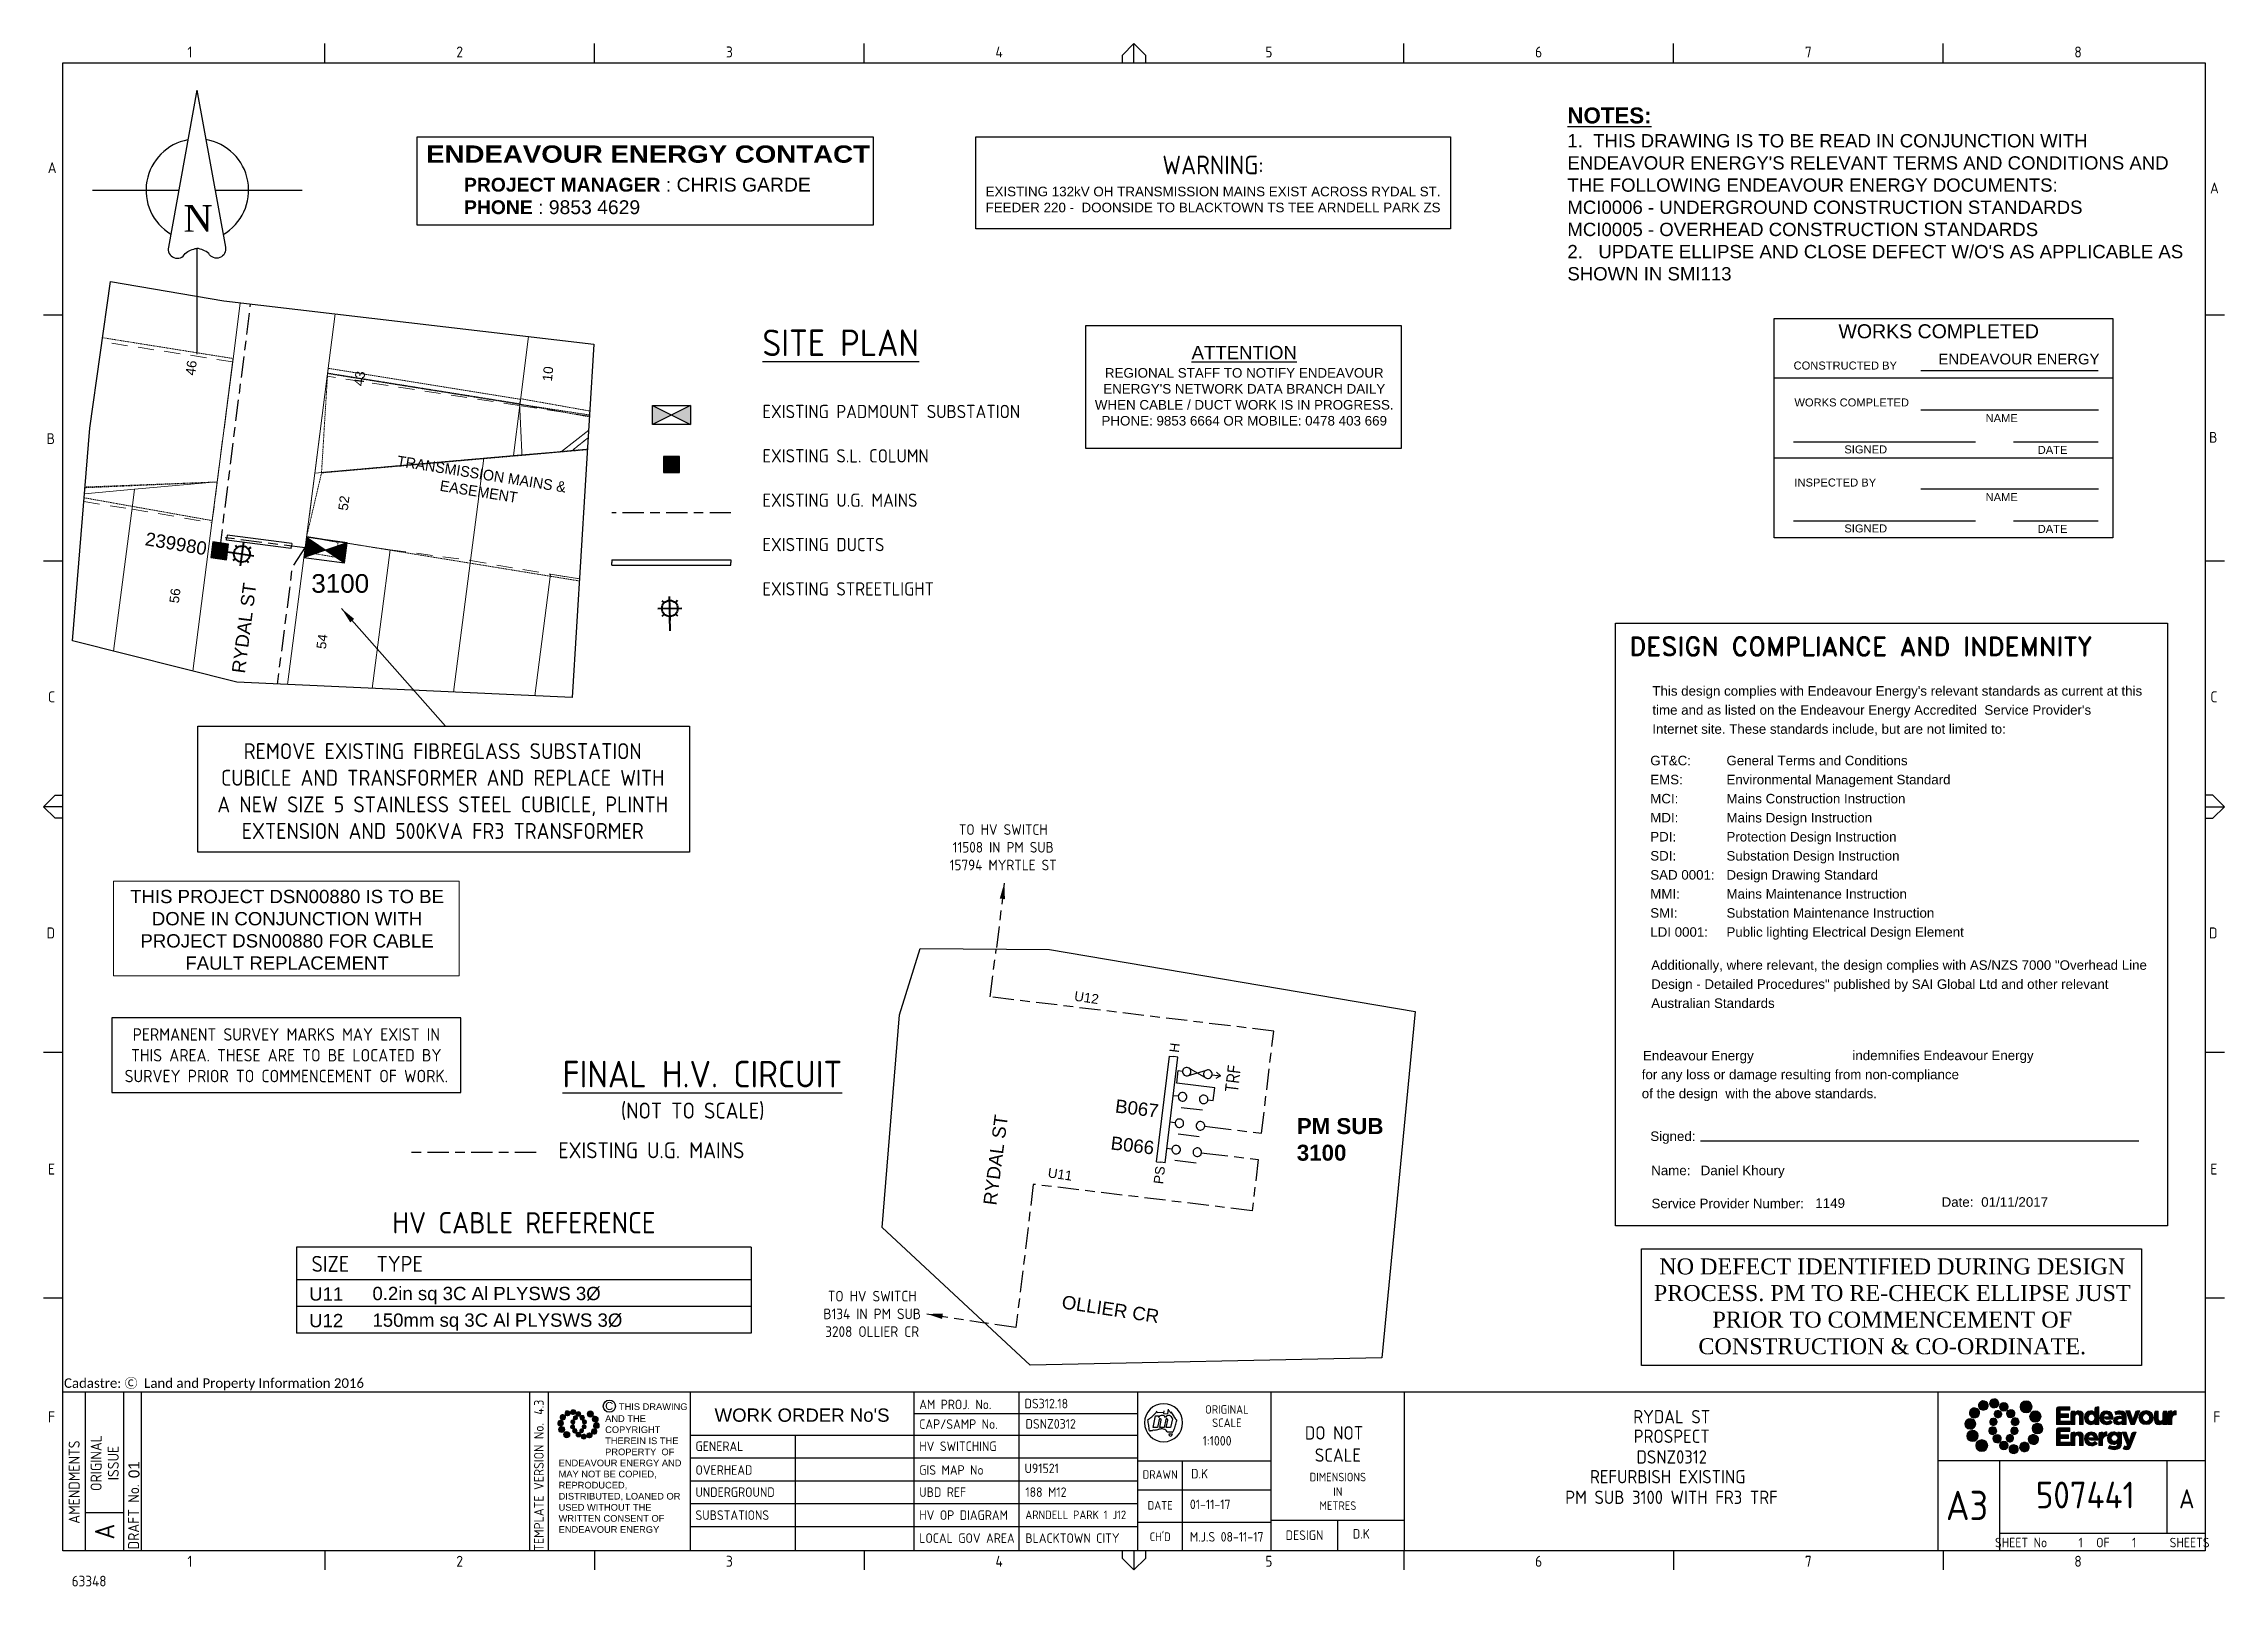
# Paper-space layout 'A3' of a CAD drawing. Header units: metres, sheet in millimetres. Extents: x -21 to 389, y -6 to 284.
# The model-space entities are those that its viewports show. They can reach past a viewport. Long polylines and large blocks are cut down to what shows.
import ezdxf
from ezdxf.enums import TextEntityAlignment as Align

# ---------------------------------------------------------------- set-up
doc = ezdxf.new("R2010")
doc.units = ezdxf.units.M
for name, pattern in [('Cable Exist UG', [8.2, 4, -1.2, 1.8, -1.2]), ('Dash', [5, 3, -2]), ('HIDDEN', [0.375, 0.25, -0.125]), ('HIDDEN2', [0.1875, 0.125, -0.0625])]:
    doc.linetypes.add(name, pattern=pattern)
doc.layers.get('0').update_dxf_attribs({"color": 6})
for name, color, linetype, lineweight in [('Cadastre Easements_SP_EXT', 9, 'Continuous', 5), ('Cadastre Land Parcels_SP_EXT', 9, 'Continuous', 5), ('Cadastre Other Property_SP_EXT', 9, 'HIDDEN', 5)]:
    doc.layers.add(name, color=color, linetype=linetype, lineweight=lineweight)
for name, color, linetype in [('Equip_HV_EXT', 7, 'Continuous'), ('Equip_SP_SL_EXT', 7, 'Continuous'), ('Mains_HV_EXT', 7, 'Continuous'), ('Notes', 7, 'Continuous'), ('Notes_HV_MISC', 7, 'Continuous'), ('Notes_SP_MISC', 7, 'Continuous'), ('Sub_HV_EXT', 7, 'Continuous'), ('Sub_SP_EXT', 7, 'Continuous'), ('SupportsOH_SP_EXT', 7, 'Continuous'), ('SupportsUG_SP_EXT', 7, 'Continuous'), ('SupportsUG_SP_LV_SL_EXT', 7, 'Continuous'), ('UG_Details_SP_MISC', 7, 'Continuous')]:
    doc.layers.add(name, color=color, linetype=linetype)
doc.layers.add('Viewports', color=6, linetype='Continuous', plot=False)
doc.styles.add('ARIAL', font='arial.ttf', dxfattribs={"height": 2})
doc.styles.add('Arial Black', font='')
doc.styles.add('COLUMN_LABEL', font='arial.ttf')
doc.styles.add('Elec', font='romand__.ttf')
doc.styles.add('iecARIAL', font='arial.ttf', dxfattribs={"height": 2})
doc.styles.add('iecISOCP', font='isocp.shx')
doc.styles.add('iecNAME', font='times.ttf')
doc.styles.add('iecRoadName', font='arial.ttf', dxfattribs={"height": 3.5})
doc.styles.add('IECSYMBOL1', font='isocp.shx')
doc.styles.add('POLE_LABEL', font='arial.ttf')
doc.styles.get("Standard").update_dxf_attribs({"font": 'arial.ttf'})
doc.styles.add('SWG_LABEL', font='arial.ttf')
doc.styles.add('SWITCH_LABEL', font='arial.ttf', dxfattribs={"height": 2.5})
doc.styles.get('Arial Black').set_extended_font_data('Arial Black')
doc.linetypes.add('Cable New UG', pattern='A,7,-0.25,["x",Standard,S=2,R=0,X=0.2,Y=-0.8],-2.1', length=9.35)
doc.dimstyles.new('GISCAD Dim Style', dxfattribs={"dimtxt": 2.5, "dimasz": 3, "dimexe": 1.25, "dimexo": 0.625, "dimtad": 1, "dimtoh": 1, "dimdec": 1, "dimtxsty": 'ARIAL', "dimcen": 2.5, "dimadec": 0, "dimazin": 0, "dimtfac": 1, "dimtdec": 1, "dimtmove": 0, "dimatfit": 3, "dimfxl": 1.25, "dimarcsym": 0})
doc.dimstyles.new('OHT1', dxfattribs={"dimtxt": 2.5, "dimasz": 2, "dimexe": 1.25, "dimexo": 0.625, "dimgap": 1, "dimtad": 1, "dimjust": 1, "dimlfac": 1000, "dimtxsty": 'iecISOCP', "dimblk1": 'Straight Terminator', "dimblk2": 'NONE', "dimsah": 1, "dimcen": 0, "dimse1": 1, "dimse2": 1, "dimadec": 0, "dimazin": 0, "dimtfac": 1, "dimtmove": 0, "dimatfit": 3, "dimfxl": 1, "dimarcsym": 0})

psp = doc.layouts.new('A3')

# ---------------------------------------------------------------- texts
at = {"layer": 'Notes', "color": 7, "lineweight": 0, "style": 'IECSYMBOL1'}
psp.add_text('(NOT TO SCALE)', height=3, dxfattribs=at).set_placement((87.17, 82.39))
at = {"layer": 'Notes', "lineweight": 0}
for s, p in [('U11', (28.59, 48.17)), ('0.2in sq 3C Al PLYSWS 3Ø', (40.48, 48.26)), ('U12', (28.58, 43.17)), ('150mm sq 3C Al PLYSWS 3Ø', (40.48, 43.26))]:
    psp.add_text(s, height=2.5, dxfattribs=at).set_placement(p)
at = {"layer": 'Notes'}
for s, insert, char_height, width, attachment_point, style in [("{\\fArial|b1|i0|c0|p34;\\LNOTES:\\P\\fArial|b0|i0|c0|p34;\\H0.8333X;\\l1.  THIS DRAWING IS TO BE READ IN CONJUNCTION WITH ENDEAVOUR ENERGY'S RELEVANT TERMS AND CONDITIONS AND THE FOLLOWING ENDEAVOUR ENERGY DOCUMENTS:\\PMCI0006 - UNDERGROUND CONSTRUCTION STANDARDS\\PMCI0005 - OVERHEAD CONSTRUCTION STANDARDS\\P2.   UPDATE ELLIPSE AND CLOSE DEFECT W/O'S AS APPLICABLE AS SHOWN IN SMI113}", (265.08, 272.43), 3, 117.1902, 1, 'iecISOCP'), ('{\\H1.167x;\\C1;WARNING:\\P\\fArial|b0|i0|c0|p34;\\H0.51414x;\\C256;EXISTING 132kV OH TRANSMISSION MAINS EXIST ACROSS RYDAL ST. FEEDER 220 -  DOONSIDE TO BLACKTOWN TS TEE ARNDELL PARK ZS\\H1.6667x; }', (198.48, 258.04), 3, 93.7024, 5, 'iecISOCP'), ('{\\fArial|b0|i0|c0|p34;\\P\\fArial|b1|i0|c0|p34;           PROJECT MANAGER\\fArial|b0|i0|c0|p34; : CHRIS GARDE}', (46.59, 263.55), 2.6, 112.19, 1, 'IECSYMBOL1'), ('{\\fArial|b0|i0|c0|p34;\\P\\fArial|b1|i0|c0|p34;           PHONE\\fArial|b0|i0|c0|p34; : 9853 4629 }', (46.59, 259.32), 2.6, 112.19, 1, 'IECSYMBOL1'), ("{\\fArial|b0|i0|c0|p34;\\LATTENTION\\l\\P\\H0.72x;REGIONAL STAFF TO NOTIFY ENDEAVOUR ENERGY'S NETWORK DATA BRANCH DAILY WHEN CABLE / DUCT WORK IS IN PROGRESS. PHONE: 9853 6664 OR MOBILE: 0478 403 669}", (204.34, 220.12), 2.5, 60.7017, 5, 'iecISOCP')]:
    psp.add_mtext(s, dxfattribs=dict(at, insert=insert, char_height=char_height, width=width, attachment_point=attachment_point, style=style))
at = {"layer": 'Notes', "linetype": 'ByBlock', "insert": (92.28, 263.65), "char_height": 3.25, "attachment_point": 5, "style": 'Arial Black'}
psp.add_mtext('ENDEAVOUR ENERGY CONTACT', dxfattribs=at)
at = {"layer": 'Notes', "color": 0, "linetype": 'ByBlock', "attachment_point": 1, "style": 'iecISOCP'}
for s, insert, char_height, width in [('{\\H1.19x;\\L\\C2;SITE PLAN\\H0.70006x;\\l\\C7;\\P\\P\\H0.71451x;EXISTING PADMOUNT SUBSTATION\\L\\C2;\\P\\l\\C7;\\PEXISTING S.L. COLUMN\\P^JEXISTING U.G. MAINS\\P\\PEXISTING DUCTS\\P\\PEXISTING STREETLIGHT}', (113.78, 230.7), 4.2, 81.7348), ('{\\fArial|b1|i0|c0|p34;\\L\\P\\fArial|b0|i0|c0|p34;\\H0.7143x;\\l\\C7;\\P\\Fisocp|c0;\\H1.2x;EXISTING U.G. MAINS}', (75.42, 87.93), 3.5, 76.7844)]:
    psp.add_mtext(s, dxfattribs=dict(at, insert=insert, char_height=char_height, width=width))
at = {"layer": 'Notes', "linetype": 'Continuous', "style": 'iecISOCP'}
for s, insert, char_height, width, attachment_point in [('TO HV SWITCH 11508 IN PM SUB 15794 MYRTLE ST ', (159.04, 133.38), 2, 21.9, 5), ('SIZE   TYPE', (29.03, 56.58), 3, 53.1906, 1), ('TO HV SWITCH B134 IN PM SUB 3208 OLLIER CR', (134.41, 45.68), 2, 18.778, 5)]:
    psp.add_mtext(s, dxfattribs=dict(at, insert=insert, char_height=char_height, width=width, attachment_point=attachment_point))
at = {"layer": 'Notes', "lineweight": 0, "attachment_point": 5}
for s, insert, char_height, width, style in [('{\\fArial|b0|i0|c0|p34;\\C0;THIS PROJECT DSN00880 IS TO BE DONE IN CONJUNCTION WITH PROJECT DSN00880 FOR CABLE FAULT REPLACEMENT }', (24.43, 117.86), 2.5, 65.681, 'iecISOCP'), ('{\\C0;NO DEFECT IDENTIFIED DURING DESIGN PROCESS. PM TO RE-CHECK ELLIPSE JUST PRIOR TO COMMENCEMENT OF CONSTRUCTION & CO-ORDINATE.}', (326.14, 47.07), 3, 93.3, 'iecNAME')]:
    psp.add_mtext(s, dxfattribs=dict(at, insert=insert, char_height=char_height, width=width, style=style))
at = {"layer": 'Notes', "color": 2, "attachment_point": 5, "style": 'iecISOCP'}
for s, insert, char_height in [('{\\LFINAL H.V. CIRCUIT}', (102.49, 90.74), 5), ('HV CABLE REFERENCE', (68.96, 62.81), 4)]:
    psp.add_mtext(s, dxfattribs=dict(at, insert=insert, char_height=char_height))

msp = doc.modelspace()

# ---------------------------------------------------------------- texts
at = {"layer": 'Cadastre Land Parcels_SP_EXT'}
for s, rotation, p in [('46', 82.5203, (306199.82, 6258384.77)), ('10', 84.203, (306266.92, 6258383.67)), ('43', 82.5832, (306231.48, 6258382.75)), ('52', 82.7705, (306228.53, 6258359.36)), ('56', 82.8566, (306196.78, 6258341.95)), ('54', 82.6523, (306224.42, 6258333.34)), ('58', 351.1267, (306176.98, 6258331.05))]:
    msp.add_text(s, height=1.8, rotation=rotation, dxfattribs=at).set_placement(p)
at = {"layer": 'Equip_HV_EXT', "lineweight": 0, "style": 'iecISOCP'}
msp.add_text('TRF', height=2.5, rotation=83.1246, dxfattribs=at).set_placement((306251.73, 6258350.65), align=Align.TOP_CENTER)
at = {"layer": 'Mains_HV_EXT'}
for s, p in [('U12', (306223.04, 6258365.21)), ('U11', (306218.07, 6258332.01))]:
    msp.add_text(s, height=1.8, rotation=351.6548, dxfattribs=at).set_placement(p)
at = {"layer": 'Notes_HV_MISC', "color": 2}
for s, rotation, p in [('RYDAL ST', 82.6535, (306208.5, 6258326.63)), ('OLLIER CR', 351.3092, (306220.66, 6258307.37))]:
    msp.add_text(s, height=2.5, rotation=rotation, dxfattribs=at).set_placement(p)
at = {"layer": 'Notes_HV_MISC', "insert": (306264.97, 6258343.12), "char_height": 3, "width": 18.7119, "attachment_point": 1, "style": 'iecARIAL'}
msp.add_mtext('{\\fArial|b1|i0|c0|p34;PM SUB 3100}', dxfattribs=at)
at = {"layer": 'Notes_SP_MISC', "color": 2}
msp.add_text('RYDAL ST', height=2.5, rotation=82.6535, dxfattribs=at).set_placement((306209.21, 6258328.75))
at = {"layer": 'Sub_HV_EXT', "style": 'ARIAL'}
msp.add_attdef('H', text='H', height=1.8, rotation=83.1246, dxfattribs=at).set_placement((306241.9, 6258355.45), align=Align.MIDDLE_LEFT)
at = {"layer": 'Sub_HV_EXT', "style": 'SWG_LABEL', "flags": 8}
for tag, p in [('B067', (306238.97, 6258344.45)), ('B066', (306238.13, 6258337.5))]:
    msp.add_attdef(tag, text='XXXXX', height=2.5, rotation=353.079, dxfattribs=at).set_placement(p, align=Align.MIDDLE_RIGHT)
at = {"layer": 'Sub_HV_EXT', "style": 'ARIAL'}
msp.add_attdef('PS', text='PS', height=1.8, rotation=83.1246, dxfattribs=at).set_placement((306239.33, 6258334.07), align=Align.MIDDLE_RIGHT)
at = {"layer": 'SupportsOH_SP_EXT', "color": 0, "insert": (306253.85, 6258367.3), "char_height": 2, "width": 42.5464, "attachment_point": 2, "rotation": 351.0659, "style": 'iecRoadName'}
msp.add_mtext('{\\fStylus BT|b0|i0|c0|p34;TRANSMISSION MAINS & EASEMENT}', dxfattribs=at)

# ---------------------------------------------------------------- blocks, each defined once
blk = doc.blocks.new('A$C30A46249')
at = {"color": 7, "lineweight": -3, "insert": (6.92, 4.97), "char_height": 1.79, "attachment_point": 7, "line_spacing_factor": 1.2}
blk.add_mtext('{\\fCalibri|b0|i0|c0|p34;\\C256;Cadastre: \\fMS Gothic|b0|i0|c128|p49;\\C250;\\c2236962;Ⓒ\\fMS Gothic|b0|i0|c0|p49; \\fCalibri|b0|i0|c0|p34;\\C256;Land and Property Information 2016}', dxfattribs=at)
blk = doc.blocks.new('EE_LOGO_SMALL')
at = {"layer": 'Notes'}
h = blk.add_hatch(color=256, dxfattribs=at)
edge = h.paths.add_edge_path()
edge.add_spline(control_points=[(-8.4, 2), (-9.2, 2), (-9.8, 1.4), (-9.8, 0.7), (-9.9, -0.1), (-9.3, -0.7), (-8.6, -0.8), (-7.8, -0.8), (-7.2, -0.2), (-7.1, 0.5), (-7.1, 1.3), (-7.7, 1.9), (-8.4, 2)], knot_values=[0, 0, 0, 0, 1, 1, 1, 2, 2, 2, 3, 3, 3, 4, 4, 4, 4], degree=3, periodic=0)
h = blk.add_hatch(color=256, dxfattribs=at)
edge = h.paths.add_edge_path()
edge.add_spline(control_points=[(-6.8, 4.5), (-7.4, 4.8), (-8.2, 4.6), (-8.6, 4), (-8.9, 3.4), (-8.7, 2.6), (-8.1, 2.2), (-7.5, 1.9), (-6.7, 2.1), (-6.3, 2.7), (-6, 3.3), (-6.2, 4.1), (-6.8, 4.5)], knot_values=[0, 0, 0, 0, 1, 1, 1, 2, 2, 2, 3, 3, 3, 4, 4, 4, 4], degree=3, periodic=0)
h = blk.add_hatch(color=256, dxfattribs=at)
edge = h.paths.add_edge_path()
edge.add_spline(control_points=[(-4.2, 5.9), (-4.6, 6.5), (-5.3, 6.6), (-5.9, 6.3), (-6.4, 5.9), (-6.6, 5.1), (-6.2, 4.6), (-5.9, 4), (-5.1, 3.8), (-4.6, 4.2), (-4, 4.6), (-3.8, 5.3), (-4.2, 5.9)], knot_values=[0, 0, 0, 0, 1, 1, 1, 2, 2, 2, 3, 3, 3, 4, 4, 4, 4], degree=3, periodic=0)
h = blk.add_hatch(color=256, dxfattribs=at)
edge = h.paths.add_edge_path()
edge.add_spline(control_points=[(-1.3, 5.9), (-1.4, 6.5), (-2, 7), (-2.6, 6.9), (-3.3, 6.9), (-3.7, 6.3), (-3.7, 5.6), (-3.6, 5), (-3, 4.5), (-2.4, 4.6), (-1.7, 4.7), (-1.3, 5.2), (-1.3, 5.9)], knot_values=[0, 0, 0, 0, 1, 1, 1, 2, 2, 2, 3, 3, 3, 4, 4, 4, 4], degree=3, periodic=0)
h = blk.add_hatch(color=256, dxfattribs=at)
edge = h.paths.add_edge_path()
edge.add_spline(control_points=[(-2.5, 2.1), (-3, 2.2), (-3.5, 1.9), (-3.6, 1.3), (-3.7, 0.8), (-3.4, 0.3), (-2.9, 0.2), (-2.4, 0.1), (-1.9, 0.4), (-1.8, 0.9), (-1.7, 1.5), (-2, 2), (-2.5, 2.1)], knot_values=[0, 0, 0, 0, 1, 1, 1, 2, 2, 2, 3, 3, 3, 4, 4, 4, 4], degree=3, periodic=0)
h = blk.add_hatch(color=256, dxfattribs=at)
edge = h.paths.add_edge_path()
edge.add_spline(control_points=[(1, 4.9), (1, 4.3), (0.5, 3.8), (-0.1, 3.8), (-0.7, 3.8), (-1.2, 4.3), (-1.2, 4.9), (-1.2, 5.5), (-0.7, 6), (-0.1, 6), (0.5, 6), (1, 5.5), (1, 4.9)], knot_values=[0, 0, 0, 0, 1, 1, 1, 2, 2, 2, 3, 3, 3, 4, 4, 4, 4], degree=3, periodic=0)
edge = h.paths.add_edge_path()
edge.add_spline(control_points=[(-1.4, 4), (-1.9, 4.1), (-2.4, 3.8), (-2.5, 3.3), (-2.6, 2.7), (-2.3, 2.2), (-1.8, 2.1), (-1.3, 2), (-0.7, 2.3), (-0.6, 2.9), (-0.5, 3.4), (-0.9, 3.9), (-1.4, 4)], knot_values=[0, 0, 0, 0, 1, 1, 1, 2, 2, 2, 3, 3, 3, 4, 4, 4, 4], degree=3, periodic=0)
h = blk.add_hatch(color=256, dxfattribs=at)
edge = h.paths.add_edge_path()
edge.add_spline(control_points=[(2.3, 2.4), (2.8, 2.8), (2.8, 3.4), (2.4, 3.9), (2, 4.3), (1.4, 4.3), (0.9, 3.9), (0.5, 3.6), (0.5, 2.9), (0.9, 2.5), (1.2, 2), (1.9, 2), (2.3, 2.4)], knot_values=[0, 0, 0, 0, 1, 1, 1, 2, 2, 2, 3, 3, 3, 4, 4, 4, 4], degree=3, periodic=0)
edge = h.paths.add_edge_path()
edge.add_spline(control_points=[(1, 4.9), (1, 4.3), (0.5, 3.8), (-0.1, 3.8), (-0.7, 3.8), (-1.2, 4.3), (-1.2, 4.9), (-1.2, 5.5), (-0.7, 6), (-0.1, 6), (0.5, 6), (1, 5.5), (1, 4.9)], knot_values=[0, 0, 0, 0, 1, 1, 1, 2, 2, 2, 3, 3, 3, 4, 4, 4, 4], degree=3, periodic=0)
h = blk.add_hatch(color=256, dxfattribs=at)
edge = h.paths.add_edge_path()
edge.add_spline(control_points=[(1, 4.9), (1, 4.3), (0.5, 3.8), (-0.1, 3.8), (-0.7, 3.8), (-1.2, 4.3), (-1.2, 4.9), (-1.2, 5.5), (-0.7, 6), (-0.1, 6), (0.5, 6), (1, 5.5), (1, 4.9)], knot_values=[0, 0, 0, 0, 1, 1, 1, 2, 2, 2, 3, 3, 3, 4, 4, 4, 4], degree=3, periodic=0)
edge = h.paths.add_edge_path(flags=16)
edge.add_spline(control_points=[(1, 4.9), (1, 4.3), (0.5, 3.8), (-0.1, 3.8), (-0.7, 3.8), (-1.2, 4.3), (-1.2, 4.9), (-1.2, 5.5), (-0.7, 6), (-0.1, 6), (0.5, 6), (1, 5.5), (1, 4.9)], knot_values=[0, 0, 0, 0, 1, 1, 1, 2, 2, 2, 3, 3, 3, 4, 4, 4, 4], degree=3, periodic=0)
h = blk.add_hatch(color=256, dxfattribs=at)
edge = h.paths.add_edge_path()
edge.add_spline(control_points=[(3, 0.2), (3.5, 0.3), (3.8, 0.9), (3.7, 1.4), (3.6, 1.9), (3, 2.3), (2.5, 2.1), (1.9, 2), (1.6, 1.4), (1.8, 0.9), (1.9, 0.4), (2.5, 0.1), (3, 0.2)], knot_values=[0, 0, 0, 0, 1, 1, 1, 2, 2, 2, 3, 3, 3, 4, 4, 4, 4], degree=3, periodic=0)
h = blk.add_hatch(color=256, dxfattribs=at)
edge = h.paths.add_edge_path()
edge.add_spline(control_points=[(7, 4.9), (7, 4), (6.3, 3.4), (5.5, 3.4), (4.6, 3.4), (4, 4), (4, 4.9), (4, 5.7), (4.6, 6.4), (5.5, 6.4), (6.3, 6.4), (7, 5.7), (7, 4.9)], knot_values=[0, 0, 0, 0, 1, 1, 1, 2, 2, 2, 3, 3, 3, 4, 4, 4, 4], degree=3, periodic=0)
h = blk.add_hatch(color=256, dxfattribs=at)
edge = h.paths.add_edge_path()
edge.add_spline(control_points=[(8.4, 1.1), (9.1, 1.5), (9.4, 2.3), (9.1, 3), (8.8, 3.7), (7.9, 4.1), (7.2, 3.8), (6.5, 3.4), (6.2, 2.6), (6.5, 1.9), (6.8, 1.2), (7.7, 0.8), (8.4, 1.1)], knot_values=[0, 0, 0, 0, 1, 1, 1, 2, 2, 2, 3, 3, 3, 4, 4, 4, 4], degree=3, periodic=0)
h = blk.add_hatch(color=256, dxfattribs=at)
edge = h.paths.add_edge_path()
edge.add_spline(control_points=[(8.3, -1.9), (9, -1.9), (9.7, -1.4), (9.7, -0.6), (9.7, 0.1), (9.2, 0.8), (8.4, 0.8), (7.7, 0.8), (7, 0.3), (7, -0.5), (6.9, -1.2), (7.5, -1.9), (8.3, -1.9)], knot_values=[0, 0, 0, 0, 1, 1, 1, 2, 2, 2, 3, 3, 3, 4, 4, 4, 4], degree=3, periodic=0)
h = blk.add_hatch(color=256, dxfattribs=at)
edge = h.paths.add_edge_path()
edge.add_spline(control_points=[(-8.5, -1.1), (-9.2, -1.4), (-9.6, -2.3), (-9.3, -3), (-8.9, -3.7), (-8.1, -4), (-7.4, -3.7), (-6.7, -3.4), (-6.3, -2.5), (-6.6, -1.8), (-7, -1.1), (-7.8, -0.8), (-8.5, -1.1)], knot_values=[0, 0, 0, 0, 1, 1, 1, 2, 2, 2, 3, 3, 3, 4, 4, 4, 4], degree=3, periodic=0)
h = blk.add_hatch(color=256, dxfattribs=at)
edge = h.paths.add_edge_path()
edge.add_spline(control_points=[(-7.1, -4.8), (-7.1, -4), (-6.5, -3.3), (-5.6, -3.3), (-4.8, -3.3), (-4.1, -4), (-4.1, -4.8), (-4.1, -5.7), (-4.8, -6.3), (-5.6, -6.3), (-6.5, -6.3), (-7.1, -5.7), (-7.1, -4.8)], knot_values=[0, 0, 0, 0, 1, 1, 1, 2, 2, 2, 3, 3, 3, 4, 4, 4, 4], degree=3, periodic=0)
h = blk.add_hatch(color=256, dxfattribs=at)
edge = h.paths.add_edge_path()
edge.add_spline(control_points=[(-3.1, -0.2), (-3.7, -0.3), (-4, -0.8), (-3.8, -1.4), (-3.7, -1.9), (-3.2, -2.2), (-2.6, -2.1), (-2.1, -1.9), (-1.8, -1.4), (-1.9, -0.9), (-2.1, -0.3), (-2.6, 0), (-3.1, -0.2)], knot_values=[0, 0, 0, 0, 1, 1, 1, 2, 2, 2, 3, 3, 3, 4, 4, 4, 4], degree=3, periodic=0)
h = blk.add_hatch(color=256, dxfattribs=at)
edge = h.paths.add_edge_path()
edge.add_spline(control_points=[(-2.5, -2.3), (-2.9, -2.7), (-3, -3.4), (-2.6, -3.8), (-2.2, -4.2), (-1.5, -4.3), (-1.1, -3.9), (-0.7, -3.5), (-0.6, -2.8), (-1, -2.4), (-1.4, -2), (-2, -1.9), (-2.5, -2.3)], knot_values=[0, 0, 0, 0, 1, 1, 1, 2, 2, 2, 3, 3, 3, 4, 4, 4, 4], degree=3, periodic=0)
h = blk.add_hatch(color=256, dxfattribs=at)
edge = h.paths.add_edge_path()
edge.add_spline(control_points=[(-1.2, -4.8), (-1.2, -4.2), (-0.7, -3.7), (-0.1, -3.7), (0.5, -3.7), (1, -4.2), (1, -4.8), (1, -5.4), (0.5, -5.9), (-0.1, -5.9), (-0.7, -5.9), (-1.2, -5.4), (-1.2, -4.8)], knot_values=[0, 0, 0, 0, 1, 1, 1, 2, 2, 2, 3, 3, 3, 4, 4, 4, 4], degree=3, periodic=0)
h = blk.add_hatch(color=256, dxfattribs=at)
edge = h.paths.add_edge_path()
edge.add_spline(control_points=[(1.2, -3.9), (1.7, -4.1), (2.2, -3.7), (2.3, -3.2), (2.5, -2.7), (2.1, -2.2), (1.6, -2.1), (1.1, -2), (0.6, -2.3), (0.5, -2.8), (0.4, -3.3), (0.7, -3.8), (1.2, -3.9)], knot_values=[0, 0, 0, 0, 1, 1, 1, 2, 2, 2, 3, 3, 3, 4, 4, 4, 4], degree=3, periodic=0)
h = blk.add_hatch(color=256, dxfattribs=at)
edge = h.paths.add_edge_path()
edge.add_spline(control_points=[(1.2, -5.8), (1.3, -6.5), (1.8, -6.9), (2.5, -6.9), (3.1, -6.8), (3.6, -6.2), (3.5, -5.6), (3.4, -5), (2.9, -4.5), (2.2, -4.6), (1.6, -4.6), (1.1, -5.2), (1.2, -5.8)], knot_values=[0, 0, 0, 0, 1, 1, 1, 2, 2, 2, 3, 3, 3, 4, 4, 4, 4], degree=3, periodic=0)
h = blk.add_hatch(color=256, dxfattribs=at)
edge = h.paths.add_edge_path()
edge.add_spline(control_points=[(2.4, -2), (2.9, -2.1), (3.4, -1.8), (3.5, -1.3), (3.6, -0.8), (3.3, -0.3), (2.8, -0.2), (2.2, -0.1), (1.7, -0.4), (1.6, -0.9), (1.5, -1.4), (1.8, -1.9), (2.4, -2)], knot_values=[0, 0, 0, 0, 1, 1, 1, 2, 2, 2, 3, 3, 3, 4, 4, 4, 4], degree=3, periodic=0)
h = blk.add_hatch(color=256, dxfattribs=at)
edge = h.paths.add_edge_path()
edge.add_spline(control_points=[(4, -5.8), (4.4, -6.4), (5.2, -6.6), (5.7, -6.2), (6.3, -5.8), (6.5, -5.1), (6.1, -4.5), (5.7, -4), (5, -3.8), (4.4, -4.2), (3.8, -4.5), (3.7, -5.3), (4, -5.8)], knot_values=[0, 0, 0, 0, 1, 1, 1, 2, 2, 2, 3, 3, 3, 4, 4, 4, 4], degree=3, periodic=0)
h = blk.add_hatch(color=256, dxfattribs=at)
edge = h.paths.add_edge_path()
edge.add_spline(control_points=[(6.7, -4.4), (7.3, -4.8), (8.1, -4.6), (8.4, -4), (8.8, -3.3), (8.6, -2.6), (8, -2.2), (7.3, -1.8), (6.6, -2.1), (6.2, -2.7), (5.8, -3.3), (6, -4.1), (6.7, -4.4)], knot_values=[0, 0, 0, 0, 1, 1, 1, 2, 2, 2, 3, 3, 3, 4, 4, 4, 4], degree=3, periodic=0)
at = {"layer": 'Notes', "lineweight": 0}
for points in [[(1.8, 2.1), (1.8, 2.1)], [(-2, -2.1), (-2, -2.1)]]:
    blk.add_lwpolyline(points, dxfattribs=at)
for points in [[(-8.4, 2), (-9.2, 2), (-9.8, 1.4), (-9.8, 0.7), (-9.9, -0.1), (-9.3, -0.7), (-8.6, -0.8), (-7.8, -0.8), (-7.2, -0.2), (-7.1, 0.5), (-7.1, 1.3), (-7.7, 1.9), (-8.4, 2)], [(-6.8, 4.5), (-7.4, 4.8), (-8.2, 4.6), (-8.6, 4), (-8.9, 3.4), (-8.7, 2.6), (-8.1, 2.2), (-7.5, 1.9), (-6.7, 2.1), (-6.3, 2.7), (-6, 3.3), (-6.2, 4.1), (-6.8, 4.5)], [(-4.2, 5.9), (-4.6, 6.5), (-5.3, 6.6), (-5.9, 6.3), (-6.4, 5.9), (-6.6, 5.1), (-6.2, 4.6), (-5.9, 4), (-5.1, 3.8), (-4.6, 4.2), (-4, 4.6), (-3.8, 5.3), (-4.2, 5.9)], [(-1.3, 5.9), (-1.4, 6.5), (-2, 7), (-2.6, 6.9), (-3.3, 6.9), (-3.7, 6.3), (-3.7, 5.6), (-3.6, 5), (-3, 4.5), (-2.4, 4.6), (-1.7, 4.7), (-1.3, 5.2), (-1.3, 5.9)], [(-2.5, 2.1), (-3, 2.2), (-3.5, 1.9), (-3.6, 1.3), (-3.7, 0.8), (-3.4, 0.3), (-2.9, 0.2), (-2.4, 0.1), (-1.9, 0.4), (-1.8, 0.9), (-1.7, 1.5), (-2, 2), (-2.5, 2.1)], [(-1.4, 4), (-1.9, 4.1), (-2.4, 3.8), (-2.5, 3.3), (-2.6, 2.7), (-2.3, 2.2), (-1.8, 2.1), (-1.3, 2), (-0.7, 2.3), (-0.6, 2.9), (-0.5, 3.4), (-0.9, 3.9), (-1.4, 4)], [(1, 4.9), (1, 4.3), (0.5, 3.8), (-0.1, 3.8), (-0.7, 3.8), (-1.2, 4.3), (-1.2, 4.9), (-1.2, 5.5), (-0.7, 6), (-0.1, 6), (0.5, 6), (1, 5.5), (1, 4.9)], [(1, 4.9), (1, 4.3), (0.5, 3.8), (-0.1, 3.8), (-0.7, 3.8), (-1.2, 4.3), (-1.2, 4.9), (-1.2, 5.5), (-0.7, 6), (-0.1, 6), (0.5, 6), (1, 5.5), (1, 4.9)], [(2.3, 2.4), (2.8, 2.8), (2.8, 3.4), (2.4, 3.9), (2, 4.3), (1.4, 4.3), (0.9, 3.9), (0.5, 3.6), (0.5, 2.9), (0.9, 2.5), (1.2, 2), (1.9, 2), (2.3, 2.4)], [(3, 0.2), (3.5, 0.3), (3.8, 0.9), (3.7, 1.4), (3.6, 1.9), (3, 2.3), (2.5, 2.1), (1.9, 2), (1.6, 1.4), (1.8, 0.9), (1.9, 0.4), (2.5, 0.1), (3, 0.2)], [(7, 4.9), (7, 4), (6.3, 3.4), (5.5, 3.4), (4.6, 3.4), (4, 4), (4, 4.9), (4, 5.7), (4.6, 6.4), (5.5, 6.4), (6.3, 6.4), (7, 5.7), (7, 4.9)], [(8.4, 1.1), (9.1, 1.5), (9.4, 2.3), (9.1, 3), (8.8, 3.7), (7.9, 4.1), (7.2, 3.8), (6.5, 3.4), (6.2, 2.6), (6.5, 1.9), (6.8, 1.2), (7.7, 0.8), (8.4, 1.1)], [(8.3, -1.9), (9, -1.9), (9.7, -1.4), (9.7, -0.6), (9.7, 0.1), (9.2, 0.8), (8.4, 0.8), (7.7, 0.8), (7, 0.3), (7, -0.5), (6.9, -1.2), (7.5, -1.9), (8.3, -1.9)], [(-8.5, -1.1), (-9.2, -1.4), (-9.6, -2.3), (-9.3, -3), (-8.9, -3.7), (-8.1, -4), (-7.4, -3.7), (-6.7, -3.4), (-6.3, -2.5), (-6.6, -1.8), (-7, -1.1), (-7.8, -0.8), (-8.5, -1.1)], [(-7.1, -4.8), (-7.1, -4), (-6.5, -3.3), (-5.6, -3.3), (-4.8, -3.3), (-4.1, -4), (-4.1, -4.8), (-4.1, -5.7), (-4.8, -6.3), (-5.6, -6.3), (-6.5, -6.3), (-7.1, -5.7), (-7.1, -4.8)], [(-3.1, -0.2), (-3.7, -0.3), (-4, -0.8), (-3.8, -1.4), (-3.7, -1.9), (-3.2, -2.2), (-2.6, -2.1), (-2.1, -1.9), (-1.8, -1.4), (-1.9, -0.9), (-2.1, -0.3), (-2.6, 0), (-3.1, -0.2)], [(-2.5, -2.3), (-2.9, -2.7), (-3, -3.4), (-2.6, -3.8), (-2.2, -4.2), (-1.5, -4.3), (-1.1, -3.9), (-0.7, -3.5), (-0.6, -2.8), (-1, -2.4), (-1.4, -2), (-2, -1.9), (-2.5, -2.3)], [(-1.2, -4.8), (-1.2, -4.2), (-0.7, -3.7), (-0.1, -3.7), (0.5, -3.7), (1, -4.2), (1, -4.8), (1, -5.4), (0.5, -5.9), (-0.1, -5.9), (-0.7, -5.9), (-1.2, -5.4), (-1.2, -4.8)], [(1.2, -3.9), (1.7, -4.1), (2.2, -3.7), (2.3, -3.2), (2.5, -2.7), (2.1, -2.2), (1.6, -2.1), (1.1, -2), (0.6, -2.3), (0.5, -2.8), (0.4, -3.3), (0.7, -3.8), (1.2, -3.9)], [(1.2, -5.8), (1.3, -6.5), (1.8, -6.9), (2.5, -6.9), (3.1, -6.8), (3.6, -6.2), (3.5, -5.6), (3.4, -5), (2.9, -4.5), (2.2, -4.6), (1.6, -4.6), (1.1, -5.2), (1.2, -5.8)], [(2.4, -2), (2.9, -2.1), (3.4, -1.8), (3.5, -1.3), (3.6, -0.8), (3.3, -0.3), (2.8, -0.2), (2.2, -0.1), (1.7, -0.4), (1.6, -0.9), (1.5, -1.4), (1.8, -1.9), (2.4, -2)], [(4, -5.8), (4.4, -6.4), (5.2, -6.6), (5.7, -6.2), (6.3, -5.8), (6.5, -5.1), (6.1, -4.5), (5.7, -4), (5, -3.8), (4.4, -4.2), (3.8, -4.5), (3.7, -5.3), (4, -5.8)], [(6.7, -4.4), (7.3, -4.8), (8.1, -4.6), (8.4, -4), (8.8, -3.3), (8.6, -2.6), (8, -2.2), (7.3, -1.8), (6.6, -2.1), (6.2, -2.7), (5.8, -3.3), (6, -4.1), (6.7, -4.4)]]:
    blk.add_open_spline(points, degree=3, knots=[0, 0, 0, 0, 1, 1, 1, 2, 2, 2, 3, 3, 3, 4, 4, 4, 4], dxfattribs=at)
blk = doc.blocks.new('EE_COPYRIGHT_A3')
at = {"layer": 'Notes'}
blk.add_circle((9.54, -0.79), 1.15, dxfattribs=at)
at = {"xscale": 0.4, "yscale": 0.4, "zscale": 0.4}
blk.add_blockref('EE_LOGO_SMALL', (3.77, -4.21), dxfattribs=at)
at = {"layer": 'Notes', "insert": (0, 0), "char_height": 1.25, "width": 24.1208, "attachment_point": 1, "style": 'ARIAL'}
blk.add_mtext('\\pt8.75;               ^I{\\H1.2x;C } THIS DRAWING\\P\\pi-8.75,l8.75,t8.75,20;       ^IAND THE ^I\\P\\pi0,t8.75;COPYRIGHT\\P\\pi-8.75,t1.25,8.75;^I^ITHEREIN IS THE PROPERTY  OF \\P\\pi0,l0,t1.25;ENDEAVOUR ENERGY AND MAY NOT BE COPIED, REPRODUCED, DISTRIBUTED, LOANED OR USED WITHOUT THE WRITTEN CONSENT OF ENDEAVOUR ENERGY', dxfattribs=at)
blk = doc.blocks.new('EE_LOGO')
h = blk.add_hatch(color=7)
edge = h.paths.add_edge_path()
edge.add_spline(control_points=[(-21.12, 5.87), (-21.48, 6.44), (-22.24, 6.61), (-22.81, 6.24), (-23.37, 5.88), (-23.54, 5.12), (-23.17, 4.55), (-22.81, 3.98), (-22.05, 3.82), (-21.48, 4.19), (-20.92, 4.55), (-20.75, 5.31), (-21.12, 5.87)], knot_values=[0, 0, 0, 0, 1, 1, 1, 2, 2, 2, 3, 3, 3, 4, 4, 4, 4], degree=3, periodic=0)
h = blk.add_hatch(color=7)
edge = h.paths.add_edge_path()
edge.add_spline(control_points=[(-18.27, 5.87), (-18.34, 6.5), (-18.91, 6.97), (-19.54, 6.9), (-20.18, 6.84), (-20.65, 6.27), (-20.58, 5.63), (-20.52, 4.99), (-19.95, 4.53), (-19.31, 4.59), (-18.67, 4.66), (-18.21, 5.23), (-18.27, 5.87)], knot_values=[0, 0, 0, 0, 1, 1, 1, 2, 2, 2, 3, 3, 3, 4, 4, 4, 4], degree=3, periodic=0)
h = blk.add_hatch(color=7)
edge = h.paths.add_edge_path()
edge.add_spline(control_points=[(-15.91, 4.86), (-15.91, 4.26), (-16.4, 3.77), (-17, 3.77), (-17.6, 3.77), (-18.08, 4.26), (-18.08, 4.86), (-18.08, 5.46), (-17.6, 5.95), (-17, 5.95), (-16.4, 5.95), (-15.91, 5.46), (-15.91, 4.86)], knot_values=[0, 0, 0, 0, 1, 1, 1, 2, 2, 2, 3, 3, 3, 4, 4, 4, 4], degree=3, periodic=0)
edge = h.paths.add_edge_path()
edge.add_spline(control_points=[(-18.29, 3.97), (-18.8, 4.08), (-19.3, 3.76), (-19.41, 3.25), (-19.52, 2.74), (-19.2, 2.23), (-18.69, 2.12), (-18.18, 2.01), (-17.67, 2.33), (-17.56, 2.84), (-17.45, 3.35), (-17.78, 3.86), (-18.29, 3.97)], knot_values=[0, 0, 0, 0, 1, 1, 1, 2, 2, 2, 3, 3, 3, 4, 4, 4, 4], degree=3, periodic=0)
h = blk.add_hatch(color=7)
edge = h.paths.add_edge_path()
edge.add_spline(control_points=[(-14.59, 2.36), (-14.16, 2.75), (-14.12, 3.41), (-14.51, 3.84), (-14.89, 4.27), (-15.55, 4.31), (-15.99, 3.93), (-16.42, 3.54), (-16.46, 2.88), (-16.07, 2.45), (-15.69, 2.01), (-15.02, 1.98), (-14.59, 2.36)], knot_values=[0, 0, 0, 0, 1, 1, 1, 2, 2, 2, 3, 3, 3, 4, 4, 4, 4], degree=3, periodic=0)
edge = h.paths.add_edge_path()
edge.add_spline(control_points=[(-15.91, 4.86), (-15.91, 4.26), (-16.4, 3.77), (-17, 3.77), (-17.6, 3.77), (-18.08, 4.26), (-18.08, 4.86), (-18.08, 5.46), (-17.6, 5.95), (-17, 5.95), (-16.4, 5.95), (-15.91, 5.46), (-15.91, 4.86)], knot_values=[0, 0, 0, 0, 1, 1, 1, 2, 2, 2, 3, 3, 3, 4, 4, 4, 4], degree=3, periodic=0)
h = blk.add_hatch(color=7)
edge = h.paths.add_edge_path()
edge.add_spline(control_points=[(-15.91, 4.86), (-15.91, 4.26), (-16.4, 3.77), (-17, 3.77), (-17.6, 3.77), (-18.08, 4.26), (-18.08, 4.86), (-18.08, 5.46), (-17.6, 5.95), (-17, 5.95), (-16.4, 5.95), (-15.91, 5.46), (-15.91, 4.86)], knot_values=[0, 0, 0, 0, 1, 1, 1, 2, 2, 2, 3, 3, 3, 4, 4, 4, 4], degree=3, periodic=0)
edge = h.paths.add_edge_path(flags=16)
edge.add_spline(control_points=[(-15.91, 4.86), (-15.91, 4.26), (-16.4, 3.77), (-17, 3.77), (-17.6, 3.77), (-18.08, 4.26), (-18.08, 4.86), (-18.08, 5.46), (-17.6, 5.95), (-17, 5.95), (-16.4, 5.95), (-15.91, 5.46), (-15.91, 4.86)], knot_values=[0, 0, 0, 0, 1, 1, 1, 2, 2, 2, 3, 3, 3, 4, 4, 4, 4], degree=3, periodic=0)
h = blk.add_hatch(color=7)
edge = h.paths.add_edge_path()
edge.add_spline(control_points=[(-9.93, 4.86), (-9.93, 4.03), (-10.61, 3.35), (-11.44, 3.35), (-12.28, 3.35), (-12.95, 4.03), (-12.95, 4.86), (-12.95, 5.69), (-12.28, 6.37), (-11.44, 6.37), (-10.61, 6.37), (-9.93, 5.69), (-9.93, 4.86)], knot_values=[0, 0, 0, 0, 1, 1, 1, 2, 2, 2, 3, 3, 3, 4, 4, 4, 4], degree=3, periodic=0)
h = blk.add_hatch(color=7)
edge = h.paths.add_edge_path()
edge.add_spline(control_points=[(-25.34, 1.94), (-26.08, 1.98), (-26.72, 1.41), (-26.77, 0.66), (-26.81, -0.09), (-26.24, -0.72), (-25.49, -0.77), (-24.74, -0.81), (-24.1, -0.24), (-24.06, 0.51), (-24.02, 1.25), (-24.59, 1.89), (-25.34, 1.94)], knot_values=[0, 0, 0, 0, 1, 1, 1, 2, 2, 2, 3, 3, 3, 4, 4, 4, 4], degree=3, periodic=0)
h = blk.add_hatch(color=7)
edge = h.paths.add_edge_path()
edge.add_spline(control_points=[(-23.73, 4.46), (-24.34, 4.81), (-25.13, 4.61), (-25.49, 3.99), (-25.85, 3.38), (-25.64, 2.59), (-25.03, 2.23), (-24.41, 1.87), (-23.63, 2.08), (-23.27, 2.69), (-22.91, 3.31), (-23.12, 4.1), (-23.73, 4.46)], knot_values=[0, 0, 0, 0, 1, 1, 1, 2, 2, 2, 3, 3, 3, 4, 4, 4, 4], degree=3, periodic=0)
h = blk.add_hatch(color=7)
edge = h.paths.add_edge_path()
edge.add_spline(control_points=[(-19.43, 2.06), (-19.94, 2.17), (-20.44, 1.84), (-20.55, 1.33), (-20.66, 0.82), (-20.34, 0.32), (-19.83, 0.21), (-19.32, 0.1), (-18.81, 0.42), (-18.71, 0.93), (-18.59, 1.44), (-18.92, 1.95), (-19.43, 2.06)], knot_values=[0, 0, 0, 0, 1, 1, 1, 2, 2, 2, 3, 3, 3, 4, 4, 4, 4], degree=3, periodic=0)
h = blk.add_hatch(color=7)
edge = h.paths.add_edge_path()
edge.add_spline(control_points=[(-13.94, 0.18), (-13.41, 0.32), (-13.09, 0.87), (-13.23, 1.4), (-13.37, 1.93), (-13.92, 2.25), (-14.45, 2.11), (-14.98, 1.97), (-15.3, 1.42), (-15.16, 0.89), (-15.02, 0.36), (-14.47, 0.04), (-13.94, 0.18)], knot_values=[0, 0, 0, 0, 1, 1, 1, 2, 2, 2, 3, 3, 3, 4, 4, 4, 4], degree=3, periodic=0)
h = blk.add_hatch(color=7)
edge = h.paths.add_edge_path()
edge.add_spline(control_points=[(-8.55, 1.13), (-7.83, 1.45), (-7.5, 2.29), (-7.82, 3.01), (-8.14, 3.73), (-8.98, 4.06), (-9.7, 3.74), (-10.42, 3.42), (-10.75, 2.58), (-10.43, 1.86), (-10.11, 1.14), (-9.27, 0.81), (-8.55, 1.13)], knot_values=[0, 0, 0, 0, 1, 1, 1, 2, 2, 2, 3, 3, 3, 4, 4, 4, 4], degree=3, periodic=0)
h = blk.add_hatch(color=7)
edge = h.paths.add_edge_path()
edge.add_spline(control_points=[(-8.66, -1.92), (-7.91, -1.96), (-7.27, -1.39), (-7.23, -0.64), (-7.19, 0.1), (-7.76, 0.74), (-8.51, 0.78), (-9.25, 0.83), (-9.89, 0.26), (-9.94, -0.49), (-9.98, -1.24), (-9.41, -1.88), (-8.66, -1.92)], knot_values=[0, 0, 0, 0, 1, 1, 1, 2, 2, 2, 3, 3, 3, 4, 4, 4, 4], degree=3, periodic=0)
h = blk.add_hatch(color=7)
edge = h.paths.add_edge_path()
edge.add_spline(control_points=[(-3.85, 0.44), (-3.85, 0.44), (-3.85, 4.25), (-3.85, 4.3), (-3.85, 4.35), (-3.85, 4.86), (-3.29, 4.86), (-2.74, 4.86), (-0.49, 4.86), (-0.49, 4.86), (-0.49, 4.86), (-0.49, 4), (-0.49, 4), (-0.49, 4), (-2.89, 4), (-2.89, 4), (-2.89, 4), (-2.89, 3.1), (-2.89, 3.1), (-2.89, 3.1), (-0.8, 3.1), (-0.8, 3.1), (-0.8, 3.1), (-0.8, 2.23), (-0.8, 2.23), (-0.8, 2.23), (-2.89, 2.23), (-2.89, 2.23), (-2.89, 2.23), (-2.89, 1.31), (-2.89, 1.31), (-2.89, 1.31), (-0.49, 1.31), (-0.49, 1.31), (-0.49, 1.31), (-0.49, 0.44), (-0.49, 0.44), (-0.49, 0.44), (-3.85, 0.44), (-3.85, 0.44)], knot_values=[0, 0, 0, 0, 1, 1, 1, 2, 2, 2, 3, 3, 3, 4, 4, 4, 5, 5, 5, 6, 6, 6, 7, 7, 7, 8, 8, 8, 9, 9, 9, 10, 10, 10, 11, 11, 11, 12, 12, 12, 13, 13, 13, 13], degree=3, periodic=0)
h = blk.add_hatch(color=7)
edge = h.paths.add_edge_path()
edge.add_spline(control_points=[(1.94, 0.44), (1.94, 0.44), (1.94, 2.33), (1.94, 2.33), (1.94, 2.78), (1.73, 3.02), (1.36, 3.02), (1, 3.02), (0.76, 2.78), (0.76, 2.33), (0.76, 2.33), (0.76, 0.44), (0.76, 0.44), (0.76, 0.44), (-0.2, 0.44), (-0.2, 0.44), (-0.2, 0.44), (-0.2, 3.21), (-0.2, 3.27), (-0.2, 3.33), (-0.2, 3.82), (0.36, 3.82), (0.76, 3.82), (0.76, 3.82), (0.76, 3.82), (0.76, 3.82), (0.76, 3.35), (0.76, 3.35), (0.98, 3.63), (1.27, 3.89), (1.75, 3.89), (2.48, 3.89), (2.9, 3.41), (2.9, 2.63), (2.9, 2.63), (2.9, 0.44), (2.9, 0.44), (2.9, 0.44), (1.94, 0.44), (1.94, 0.44)], knot_values=[0, 0, 0, 0, 1, 1, 1, 2, 2, 2, 3, 3, 3, 4, 4, 4, 5, 5, 5, 6, 6, 6, 7, 7, 7, 8, 8, 8, 9, 9, 9, 10, 10, 10, 11, 11, 11, 12, 12, 12, 13, 13, 13, 13], degree=3, periodic=0)
h = blk.add_hatch(color=7)
edge = h.paths.add_edge_path(flags=16)
edge.add_spline(control_points=[(5.8, 2.13), (5.8, 2.69), (5.43, 3.07), (4.98, 3.07), (4.53, 3.07), (4.15, 2.7), (4.15, 2.13), (4.15, 2.13), (4.15, 2.12), (4.15, 2.12), (4.15, 1.56), (4.53, 1.19), (4.98, 1.19), (5.43, 1.19), (5.8, 1.56), (5.8, 2.12), (5.8, 2.12), (5.8, 2.13), (5.8, 2.13)], knot_values=[0, 0, 0, 0, 1, 1, 1, 2, 2, 2, 3, 3, 3, 4, 4, 4, 5, 5, 5, 6, 6, 6, 6], degree=3, periodic=0)
edge = h.paths.add_edge_path()
edge.add_spline(control_points=[(5.79, 0.44), (5.79, 0.44), (5.79, 0.92), (5.79, 0.92), (5.55, 0.6), (5.23, 0.37), (4.73, 0.37), (3.94, 0.37), (3.19, 0.99), (3.19, 2.12), (3.19, 2.12), (3.19, 2.13), (3.19, 2.13), (3.19, 3.26), (3.93, 3.88), (4.73, 3.88), (5.24, 3.88), (5.56, 3.65), (5.79, 3.38), (5.79, 3.38), (5.79, 4.27), (5.79, 4.3), (5.79, 4.34), (5.79, 4.86), (6.34, 4.86), (6.73, 4.86), (6.75, 4.86), (6.75, 4.86), (6.75, 4.86), (6.75, 0.44), (6.75, 0.44), (6.75, 0.44), (5.79, 0.44), (5.79, 0.44)], knot_values=[0, 0, 0, 0, 1, 1, 1, 2, 2, 2, 3, 3, 3, 4, 4, 4, 5, 5, 5, 6, 6, 6, 7, 7, 7, 8, 8, 8, 9, 9, 9, 10, 10, 10, 11, 11, 11, 11], degree=3, periodic=0)
h = blk.add_hatch(color=7)
edge = h.paths.add_edge_path()
edge.add_spline(control_points=[(8.69, 3.89), (7.7, 3.89), (7.01, 3.09), (7.01, 2.13), (7.01, 2.13), (7.01, 2.12), (7.01, 2.12), (7.01, 1.08), (7.77, 0.37), (8.78, 0.37), (9.39, 0.37), (9.85, 0.61), (10.16, 1), (10.16, 1), (9.62, 1.48), (9.62, 1.48), (9.35, 1.24), (9.12, 1.14), (8.79, 1.14), (8.33, 1.13), (8, 1.49), (7.95, 1.86), (7.91, 2.18), (7.93, 2.29), (7.95, 2.43), (8.02, 2.85), (8.29, 3.12), (8.69, 3.12), (9.09, 3.12), (9.34, 2.83), (9.4, 2.4), (9.4, 2.4), (8.14, 2.4), (8.14, 2.4), (8.14, 2.4), (8.12, 1.8), (8.64, 1.8), (9.17, 1.8), (10.32, 1.8), (10.32, 1.8), (10.33, 1.89), (10.34, 1.95), (10.34, 2.04), (10.34, 2.04), (10.34, 2.05), (10.34, 2.05), (10.34, 3.01), (9.82, 3.89), (8.69, 3.89)], knot_values=[0, 0, 0, 0, 1, 1, 1, 2, 2, 2, 3, 3, 3, 4, 4, 4, 5, 5, 5, 6, 6, 6, 7, 7, 7, 8, 8, 8, 9, 9, 9, 10, 10, 10, 11, 11, 11, 12, 12, 12, 13, 13, 13, 14, 14, 14, 15, 15, 15, 16, 16, 16, 16], degree=3, periodic=0)
h = blk.add_hatch(color=7)
edge = h.paths.add_edge_path(flags=16)
edge.add_spline(control_points=[(12.69, 1.8), (12.53, 1.88), (12.31, 1.93), (12.08, 1.93), (11.67, 1.93), (11.42, 1.77), (11.42, 1.46), (11.42, 1.46), (11.42, 1.45), (11.42, 1.45), (11.42, 1.19), (11.63, 1.04), (11.94, 1.04), (12.39, 1.04), (12.69, 1.29), (12.69, 1.63), (12.69, 1.63), (12.69, 1.8), (12.69, 1.8)], knot_values=[0, 0, 0, 0, 1, 1, 1, 2, 2, 2, 3, 3, 3, 4, 4, 4, 5, 5, 5, 6, 6, 6, 6], degree=3, periodic=0)
edge = h.paths.add_edge_path()
edge.add_spline(control_points=[(12.67, 0.44), (12.67, 0.44), (12.67, 0.81), (12.67, 0.81), (12.44, 0.55), (12.12, 0.38), (11.65, 0.38), (11.01, 0.38), (10.49, 0.74), (10.49, 1.41), (10.49, 1.41), (10.49, 1.42), (10.49, 1.42), (10.49, 2.16), (11.05, 2.5), (11.85, 2.5), (12.19, 2.5), (12.44, 2.45), (12.68, 2.37), (12.68, 2.37), (12.68, 2.42), (12.68, 2.42), (12.68, 2.82), (12.43, 3.07), (11.95, 3.07), (11.59, 3.07), (11.33, 3), (11.02, 2.89), (11.02, 2.89), (10.78, 3.62), (10.78, 3.62), (11.15, 3.78), (11.52, 3.89), (12.09, 3.89), (13.14, 3.89), (13.6, 3.35), (13.6, 2.43), (13.6, 2.43), (13.6, 0.44), (13.6, 0.44), (13.6, 0.44), (12.67, 0.44), (12.67, 0.44)], knot_values=[0, 0, 0, 0, 1, 1, 1, 2, 2, 2, 3, 3, 3, 4, 4, 4, 5, 5, 5, 6, 6, 6, 7, 7, 7, 8, 8, 8, 9, 9, 9, 10, 10, 10, 11, 11, 11, 12, 12, 12, 13, 13, 13, 14, 14, 14, 14], degree=3, periodic=0)
h = blk.add_hatch(color=7)
edge = h.paths.add_edge_path()
edge.add_spline(control_points=[(15.71, 0.44), (15.71, 0.44), (14.84, 0.44), (14.84, 0.44), (14.84, 0.44), (13.51, 3.83), (13.51, 3.83), (13.51, 3.83), (14.53, 3.83), (14.53, 3.83), (14.53, 3.83), (15.28, 1.58), (15.28, 1.58), (15.28, 1.58), (15.86, 3.3), (15.86, 3.3), (15.86, 3.3), (16.02, 3.83), (16.4, 3.83), (16.78, 3.83), (17.04, 3.83), (17.04, 3.83), (17.04, 3.83), (15.71, 0.44), (15.71, 0.44)], knot_values=[0, 0, 0, 0, 1, 1, 1, 2, 2, 2, 3, 3, 3, 4, 4, 4, 5, 5, 5, 6, 6, 6, 7, 7, 7, 8, 8, 8, 8], degree=3, periodic=0)
h = blk.add_hatch(color=7)
edge = h.paths.add_edge_path(flags=16)
edge.add_spline(control_points=[(19.52, 2.16), (19.52, 2.66), (19.16, 3.09), (18.63, 3.09), (18.08, 3.09), (17.75, 2.67), (17.75, 2.17), (17.75, 2.17), (17.75, 2.16), (17.75, 2.16), (17.75, 1.66), (18.11, 1.22), (18.64, 1.22), (19.19, 1.22), (19.52, 1.65), (19.52, 2.15), (19.52, 2.15), (19.52, 2.16), (19.52, 2.16)], knot_values=[0, 0, 0, 0, 1, 1, 1, 2, 2, 2, 3, 3, 3, 4, 4, 4, 5, 5, 5, 6, 6, 6, 6], degree=3, periodic=0)
edge = h.paths.add_edge_path()
edge.add_spline(control_points=[(18.63, 0.4), (17.58, 0.4), (16.8, 1.17), (16.8, 2.15), (16.8, 2.15), (16.8, 2.16), (16.8, 2.16), (16.8, 3.13), (17.59, 3.92), (18.64, 3.92), (19.69, 3.92), (20.46, 3.14), (20.46, 2.17), (20.46, 2.17), (20.46, 2.16), (20.46, 2.16), (20.46, 1.19), (19.68, 0.4), (18.63, 0.4)], knot_values=[0, 0, 0, 0, 1, 1, 1, 2, 2, 2, 3, 3, 3, 4, 4, 4, 5, 5, 5, 6, 6, 6, 6], degree=3, periodic=0)
h = blk.add_hatch(color=7)
edge = h.paths.add_edge_path()
edge.add_spline(control_points=[(22.86, 0.44), (22.86, 0.44), (22.86, 0.92), (22.86, 0.92), (22.64, 0.64), (22.36, 0.38), (21.87, 0.38), (21.15, 0.38), (20.72, 0.86), (20.72, 1.63), (20.72, 1.63), (20.72, 3.22), (20.72, 3.27), (20.72, 3.32), (20.72, 3.82), (21.28, 3.82), (21.68, 3.82), (21.68, 3.82), (21.68, 3.82), (21.68, 3.82), (21.68, 1.94), (21.68, 1.94), (21.68, 1.48), (21.9, 1.25), (22.26, 1.25), (22.63, 1.25), (22.86, 1.48), (22.86, 1.94), (22.86, 1.94), (22.86, 3.2), (22.86, 3.27), (22.86, 3.34), (22.87, 3.82), (23.42, 3.82), (23.82, 3.82), (23.82, 3.82), (23.82, 3.82), (23.82, 3.82), (23.82, 0.44), (23.82, 0.44), (23.82, 0.44), (22.86, 0.44), (22.86, 0.44)], knot_values=[0, 0, 0, 0, 1, 1, 1, 2, 2, 2, 3, 3, 3, 4, 4, 4, 5, 5, 5, 6, 6, 6, 7, 7, 7, 8, 8, 8, 9, 9, 9, 10, 10, 10, 11, 11, 11, 12, 12, 12, 13, 13, 13, 14, 14, 14, 14], degree=3, periodic=0)
h = blk.add_hatch(color=7)
edge = h.paths.add_edge_path()
edge.add_spline(control_points=[(26.09, 2.88), (25.46, 2.88), (25.06, 2.5), (25.06, 1.69), (25.06, 1.69), (25.06, 0.44), (25.06, 0.44), (25.06, 0.44), (24.1, 0.44), (24.1, 0.44), (24.1, 0.44), (24.1, 3.24), (24.1, 3.27), (24.1, 3.3), (24.1, 3.83), (24.66, 3.83), (25.22, 3.83), (25.06, 3.83), (25.06, 3.83), (25.06, 3.83), (25.06, 3.14), (25.06, 3.14), (25.26, 3.61), (25.58, 3.91), (26.14, 3.89), (26.14, 3.89), (26.14, 2.88), (26.14, 2.88), (26.14, 2.88), (26.09, 2.88), (26.09, 2.88)], knot_values=[0, 0, 0, 0, 1, 1, 1, 2, 2, 2, 3, 3, 3, 4, 4, 4, 5, 5, 5, 6, 6, 6, 7, 7, 7, 8, 8, 8, 9, 9, 9, 10, 10, 10, 10], degree=3, periodic=0)
h = blk.add_hatch(color=7)
edge = h.paths.add_edge_path()
edge.add_spline(control_points=[(-25.45, -1.11), (-26.17, -1.43), (-26.5, -2.27), (-26.18, -2.99), (-25.86, -3.71), (-25.02, -4.04), (-24.3, -3.72), (-23.58, -3.4), (-23.25, -2.56), (-23.57, -1.84), (-23.88, -1.12), (-24.72, -0.79), (-25.45, -1.11)], knot_values=[0, 0, 0, 0, 1, 1, 1, 2, 2, 2, 3, 3, 3, 4, 4, 4, 4], degree=3, periodic=0)
h = blk.add_hatch(color=7)
edge = h.paths.add_edge_path()
edge.add_spline(control_points=[(-24.06, -4.84), (-24.06, -4.01), (-23.39, -3.33), (-22.55, -3.33), (-21.72, -3.33), (-21.04, -4.01), (-21.04, -4.84), (-21.04, -5.68), (-21.72, -6.35), (-22.55, -6.35), (-23.39, -6.35), (-24.06, -5.68), (-24.06, -4.84)], knot_values=[0, 0, 0, 0, 1, 1, 1, 2, 2, 2, 3, 3, 3, 4, 4, 4, 4], degree=3, periodic=0)
h = blk.add_hatch(color=7)
edge = h.paths.add_edge_path()
edge.add_spline(control_points=[(-20.06, -0.16), (-20.59, -0.3), (-20.9, -0.85), (-20.76, -1.38), (-20.63, -1.91), (-20.08, -2.23), (-19.55, -2.09), (-19.02, -1.95), (-18.7, -1.4), (-18.84, -0.87), (-18.98, -0.34), (-19.52, -0.02), (-20.06, -0.16)], knot_values=[0, 0, 0, 0, 1, 1, 1, 2, 2, 2, 3, 3, 3, 4, 4, 4, 4], degree=3, periodic=0)
h = blk.add_hatch(color=7)
edge = h.paths.add_edge_path()
edge.add_spline(control_points=[(-19.41, -2.34), (-19.84, -2.73), (-19.88, -3.39), (-19.49, -3.82), (-19.1, -4.26), (-18.44, -4.29), (-18.01, -3.91), (-17.58, -3.52), (-17.54, -2.86), (-17.93, -2.43), (-18.31, -2), (-18.97, -1.96), (-19.41, -2.34)], knot_values=[0, 0, 0, 0, 1, 1, 1, 2, 2, 2, 3, 3, 3, 4, 4, 4, 4], degree=3, periodic=0)
h = blk.add_hatch(color=7)
edge = h.paths.add_edge_path()
edge.add_spline(control_points=[(-18.08, -4.84), (-18.08, -4.24), (-17.6, -3.76), (-17, -3.76), (-16.4, -3.76), (-15.91, -4.24), (-15.91, -4.84), (-15.91, -5.44), (-16.4, -5.93), (-17, -5.93), (-17.6, -5.93), (-18.08, -5.44), (-18.08, -4.84)], knot_values=[0, 0, 0, 0, 1, 1, 1, 2, 2, 2, 3, 3, 3, 4, 4, 4, 4], degree=3, periodic=0)
h = blk.add_hatch(color=7)
edge = h.paths.add_edge_path()
edge.add_spline(control_points=[(-15.71, -3.95), (-15.2, -4.06), (-14.69, -3.74), (-14.58, -3.23), (-14.47, -2.72), (-14.8, -2.21), (-15.31, -2.1), (-15.82, -1.99), (-16.32, -2.32), (-16.43, -2.83), (-16.54, -3.34), (-16.22, -3.84), (-15.71, -3.95)], knot_values=[0, 0, 0, 0, 1, 1, 1, 2, 2, 2, 3, 3, 3, 4, 4, 4, 4], degree=3, periodic=0)
h = blk.add_hatch(color=7)
edge = h.paths.add_edge_path()
edge.add_spline(control_points=[(-15.72, -5.85), (-15.66, -6.49), (-15.09, -6.95), (-14.45, -6.89), (-13.81, -6.82), (-13.35, -6.25), (-13.41, -5.62), (-13.48, -4.98), (-14.05, -4.51), (-14.68, -4.58), (-15.33, -4.64), (-15.79, -5.21), (-15.72, -5.85)], knot_values=[0, 0, 0, 0, 1, 1, 1, 2, 2, 2, 3, 3, 3, 4, 4, 4, 4], degree=3, periodic=0)
h = blk.add_hatch(color=7)
edge = h.paths.add_edge_path()
edge.add_spline(control_points=[(-14.57, -2.04), (-14.06, -2.15), (-13.55, -1.83), (-13.44, -1.32), (-13.33, -0.81), (-13.66, -0.3), (-14.17, -0.19), (-14.68, -0.08), (-15.18, -0.4), (-15.29, -0.92), (-15.4, -1.43), (-15.08, -1.93), (-14.57, -2.04)], knot_values=[0, 0, 0, 0, 1, 1, 1, 2, 2, 2, 3, 3, 3, 4, 4, 4, 4], degree=3, periodic=0)
h = blk.add_hatch(color=7)
edge = h.paths.add_edge_path()
edge.add_spline(control_points=[(-12.88, -5.86), (-12.52, -6.43), (-11.76, -6.59), (-11.19, -6.23), (-10.62, -5.86), (-10.46, -5.1), (-10.82, -4.53), (-11.19, -3.97), (-11.95, -3.8), (-12.51, -4.17), (-13.08, -4.53), (-13.25, -5.29), (-12.88, -5.86)], knot_values=[0, 0, 0, 0, 1, 1, 1, 2, 2, 2, 3, 3, 3, 4, 4, 4, 4], degree=3, periodic=0)
h = blk.add_hatch(color=7)
edge = h.paths.add_edge_path()
edge.add_spline(control_points=[(-10.27, -4.44), (-9.65, -4.79), (-8.86, -4.59), (-8.51, -3.97), (-8.15, -3.36), (-8.36, -2.57), (-8.97, -2.22), (-9.58, -1.86), (-10.37, -2.06), (-10.73, -2.68), (-11.09, -3.29), (-10.88, -4.08), (-10.27, -4.44)], knot_values=[0, 0, 0, 0, 1, 1, 1, 2, 2, 2, 3, 3, 3, 4, 4, 4, 4], degree=3, periodic=0)
h = blk.add_hatch(color=7)
edge = h.paths.add_edge_path()
edge.add_spline(control_points=[(-3.85, -4.84), (-3.85, -4.84), (-3.85, -1.03), (-3.85, -0.98), (-3.85, -0.94), (-3.85, -0.42), (-3.29, -0.42), (-2.74, -0.42), (-0.49, -0.42), (-0.49, -0.42), (-0.49, -0.42), (-0.49, -1.29), (-0.49, -1.29), (-0.49, -1.29), (-2.89, -1.29), (-2.89, -1.29), (-2.89, -1.29), (-2.89, -2.19), (-2.89, -2.19), (-2.89, -2.19), (-0.8, -2.19), (-0.8, -2.19), (-0.8, -2.19), (-0.8, -3.05), (-0.8, -3.05), (-0.8, -3.05), (-2.89, -3.05), (-2.89, -3.05), (-2.89, -3.05), (-2.89, -3.98), (-2.89, -3.98), (-2.89, -3.98), (-0.49, -3.98), (-0.49, -3.98), (-0.49, -3.98), (-0.49, -4.84), (-0.49, -4.84), (-0.49, -4.84), (-3.85, -4.84), (-3.85, -4.84)], knot_values=[0, 0, 0, 0, 1, 1, 1, 2, 2, 2, 3, 3, 3, 4, 4, 4, 5, 5, 5, 6, 6, 6, 7, 7, 7, 8, 8, 8, 9, 9, 9, 10, 10, 10, 11, 11, 11, 12, 12, 12, 13, 13, 13, 13], degree=3, periodic=0)
h = blk.add_hatch(color=7)
edge = h.paths.add_edge_path()
edge.add_spline(control_points=[(1.94, -4.84), (1.94, -4.84), (1.94, -2.96), (1.94, -2.96), (1.94, -2.5), (1.73, -2.27), (1.36, -2.27), (1, -2.27), (0.76, -2.5), (0.76, -2.96), (0.76, -2.96), (0.76, -4.84), (0.76, -4.84), (0.76, -4.84), (-0.2, -4.84), (-0.2, -4.84), (-0.2, -4.84), (-0.2, -2.07), (-0.2, -2.01), (-0.2, -1.96), (-0.2, -1.46), (0.36, -1.46), (0.76, -1.46), (0.76, -1.46), (0.76, -1.46), (0.76, -1.46), (0.76, -1.94), (0.76, -1.94), (0.98, -1.65), (1.27, -1.4), (1.75, -1.4), (2.48, -1.4), (2.9, -1.88), (2.9, -2.65), (2.9, -2.65), (2.9, -4.84), (2.9, -4.84), (2.9, -4.84), (1.94, -4.84), (1.94, -4.84)], knot_values=[0, 0, 0, 0, 1, 1, 1, 2, 2, 2, 3, 3, 3, 4, 4, 4, 5, 5, 5, 6, 6, 6, 7, 7, 7, 8, 8, 8, 9, 9, 9, 10, 10, 10, 11, 11, 11, 12, 12, 12, 13, 13, 13, 13], degree=3, periodic=0)
h = blk.add_hatch(color=7)
edge = h.paths.add_edge_path()
edge.add_spline(control_points=[(4.87, -1.4), (3.88, -1.4), (3.19, -2.19), (3.19, -3.16), (3.19, -3.16), (3.19, -3.17), (3.19, -3.17), (3.19, -4.21), (3.94, -4.92), (4.96, -4.92), (5.57, -4.92), (6.03, -4.68), (6.34, -4.29), (6.34, -4.29), (5.79, -3.8), (5.79, -3.8), (5.53, -4.05), (5.29, -4.14), (4.97, -4.15), (4.51, -4.16), (4.18, -3.79), (4.13, -3.42), (4.09, -3.1), (4.11, -3), (4.13, -2.86), (4.2, -2.44), (4.47, -2.17), (4.87, -2.17), (5.27, -2.17), (5.52, -2.46), (5.58, -2.89), (5.58, -2.89), (4.32, -2.89), (4.32, -2.89), (4.32, -2.89), (4.29, -3.49), (4.82, -3.49), (5.35, -3.49), (6.5, -3.49), (6.5, -3.49), (6.51, -3.4), (6.51, -3.34), (6.51, -3.25), (6.51, -3.25), (6.51, -3.23), (6.51, -3.23), (6.51, -2.27), (6, -1.4), (4.87, -1.4)], knot_values=[0, 0, 0, 0, 1, 1, 1, 2, 2, 2, 3, 3, 3, 4, 4, 4, 5, 5, 5, 6, 6, 6, 7, 7, 7, 8, 8, 8, 9, 9, 9, 10, 10, 10, 11, 11, 11, 12, 12, 12, 13, 13, 13, 14, 14, 14, 15, 15, 15, 16, 16, 16, 16], degree=3, periodic=0)
h = blk.add_hatch(color=7)
edge = h.paths.add_edge_path()
edge.add_spline(control_points=[(8.77, -2.4), (8.13, -2.4), (7.74, -2.79), (7.74, -3.6), (7.74, -3.6), (7.74, -4.85), (7.74, -4.85), (7.74, -4.85), (6.78, -4.85), (6.78, -4.85), (6.78, -4.85), (6.78, -2.05), (6.78, -2.02), (6.78, -1.99), (6.77, -1.46), (7.33, -1.46), (7.74, -1.46), (7.74, -1.46), (7.74, -1.46), (7.74, -1.46), (7.74, -2.15), (7.74, -2.15), (7.93, -1.68), (8.25, -1.37), (8.82, -1.4), (8.82, -1.4), (8.82, -2.4), (8.82, -2.4), (8.82, -2.4), (8.77, -2.4), (8.77, -2.4)], knot_values=[0, 0, 0, 0, 1, 1, 1, 2, 2, 2, 3, 3, 3, 4, 4, 4, 5, 5, 5, 6, 6, 6, 7, 7, 7, 8, 8, 8, 9, 9, 9, 10, 10, 10, 10], degree=3, periodic=0)
h = blk.add_hatch(color=7)
edge = h.paths.add_edge_path(flags=16)
edge.add_spline(control_points=[(11.56, -2.97), (11.56, -2.51), (11.2, -2.19), (10.73, -2.19), (10.26, -2.19), (9.91, -2.51), (9.91, -2.97), (9.91, -2.97), (9.91, -2.99), (9.91, -2.99), (9.91, -3.45), (10.26, -3.77), (10.73, -3.77), (11.2, -3.77), (11.56, -3.45), (11.56, -2.99), (11.56, -2.99), (11.56, -2.97), (11.56, -2.97)], knot_values=[0, 0, 0, 0, 1, 1, 1, 2, 2, 2, 3, 3, 3, 4, 4, 4, 5, 5, 5, 6, 6, 6, 6], degree=3, periodic=0)
edge = h.paths.add_edge_path()
edge.add_spline(control_points=[(10.62, -5.87), (10.07, -5.87), (9.55, -5.74), (9.12, -5.51), (9.12, -5.51), (9.45, -4.79), (9.45, -4.79), (9.8, -4.99), (10.14, -5.1), (10.59, -5.1), (11.25, -5.1), (11.56, -4.79), (11.56, -4.18), (11.56, -4.18), (11.56, -4.02), (11.56, -4.02), (11.27, -4.36), (10.96, -4.57), (10.45, -4.57), (9.66, -4.57), (8.95, -3.99), (8.95, -2.99), (8.95, -2.99), (8.95, -2.97), (8.95, -2.97), (8.95, -1.96), (9.68, -1.4), (10.45, -1.4), (10.98, -1.4), (11.29, -1.62), (11.54, -1.9), (11.54, -1.9), (11.54, -1.46), (11.54, -1.46), (11.54, -1.46), (11.54, -1.46), (11.95, -1.46), (12.51, -1.46), (12.5, -2.02), (12.5, -2.02), (12.5, -2.02), (12.5, -4.08), (12.5, -4.08), (12.5, -5.36), (11.87, -5.87), (10.62, -5.87)], knot_values=[0, 0, 0, 0, 1, 1, 1, 2, 2, 2, 3, 3, 3, 4, 4, 4, 5, 5, 5, 6, 6, 6, 7, 7, 7, 8, 8, 8, 9, 9, 9, 10, 10, 10, 11, 11, 11, 12, 12, 12, 13, 13, 13, 14, 14, 14, 15, 15, 15, 15], degree=3, periodic=0)
h = blk.add_hatch(color=7)
edge = h.paths.add_edge_path()
edge.add_spline(control_points=[(14.84, -4.92), (14.58, -5.61), (14.31, -5.87), (13.73, -5.87), (13.38, -5.87), (13.13, -5.78), (12.88, -5.64), (12.88, -5.64), (13.2, -4.94), (13.2, -4.94), (13.33, -5.02), (13.49, -5.07), (13.61, -5.07), (13.78, -5.07), (13.86, -5.02), (13.95, -4.85), (13.95, -4.85), (12.62, -1.46), (12.62, -1.46), (12.62, -1.46), (13.64, -1.46), (13.64, -1.46), (13.64, -1.46), (14.41, -3.76), (14.41, -3.76), (14.41, -3.76), (14.97, -2.01), (14.97, -2.01), (14.97, -2.01), (15.14, -1.46), (15.5, -1.46), (15.86, -1.46), (16.14, -1.46), (16.14, -1.46), (16.14, -1.46), (14.84, -4.92), (14.84, -4.92)], knot_values=[0, 0, 0, 0, 1, 1, 1, 2, 2, 2, 3, 3, 3, 4, 4, 4, 5, 5, 5, 6, 6, 6, 7, 7, 7, 8, 8, 8, 9, 9, 9, 10, 10, 10, 11, 11, 11, 12, 12, 12, 12], degree=3, periodic=0)
at = {"color": 7, "lineweight": 0}
for points in [[(-15.08, 2.11), (-15.08, 2.11)], [(-18.92, -2.1), (-18.92, -2.1)]]:
    blk.add_lwpolyline(points, dxfattribs=at)
for points, knots in [([(-21.12, 5.87), (-21.48, 6.44), (-22.24, 6.61), (-22.81, 6.24), (-23.37, 5.88), (-23.54, 5.12), (-23.17, 4.55), (-22.81, 3.98), (-22.05, 3.82), (-21.48, 4.19), (-20.92, 4.55), (-20.75, 5.31), (-21.12, 5.87)], [0, 0, 0, 0, 1, 1, 1, 2, 2, 2, 3, 3, 3, 4, 4, 4, 4]), ([(-18.27, 5.87), (-18.34, 6.5), (-18.91, 6.97), (-19.54, 6.9), (-20.18, 6.84), (-20.65, 6.27), (-20.58, 5.63), (-20.52, 4.99), (-19.95, 4.53), (-19.31, 4.59), (-18.67, 4.66), (-18.21, 5.23), (-18.27, 5.87)], [0, 0, 0, 0, 1, 1, 1, 2, 2, 2, 3, 3, 3, 4, 4, 4, 4]), ([(-15.91, 4.86), (-15.91, 4.26), (-16.4, 3.77), (-17, 3.77), (-17.6, 3.77), (-18.08, 4.26), (-18.08, 4.86), (-18.08, 5.46), (-17.6, 5.95), (-17, 5.95), (-16.4, 5.95), (-15.91, 5.46), (-15.91, 4.86)], [0, 0, 0, 0, 1, 1, 1, 2, 2, 2, 3, 3, 3, 4, 4, 4, 4]), ([(-15.91, 4.86), (-15.91, 4.26), (-16.4, 3.77), (-17, 3.77), (-17.6, 3.77), (-18.08, 4.26), (-18.08, 4.86), (-18.08, 5.46), (-17.6, 5.95), (-17, 5.95), (-16.4, 5.95), (-15.91, 5.46), (-15.91, 4.86)], [0, 0, 0, 0, 1, 1, 1, 2, 2, 2, 3, 3, 3, 4, 4, 4, 4]), ([(-9.93, 4.86), (-9.93, 4.03), (-10.61, 3.35), (-11.44, 3.35), (-12.28, 3.35), (-12.95, 4.03), (-12.95, 4.86), (-12.95, 5.69), (-12.28, 6.37), (-11.44, 6.37), (-10.61, 6.37), (-9.93, 5.69), (-9.93, 4.86)], [0, 0, 0, 0, 1, 1, 1, 2, 2, 2, 3, 3, 3, 4, 4, 4, 4]), ([(-25.34, 1.94), (-26.08, 1.98), (-26.72, 1.41), (-26.77, 0.66), (-26.81, -0.09), (-26.24, -0.72), (-25.49, -0.77), (-24.74, -0.81), (-24.1, -0.24), (-24.06, 0.51), (-24.02, 1.25), (-24.59, 1.89), (-25.34, 1.94)], [0, 0, 0, 0, 1, 1, 1, 2, 2, 2, 3, 3, 3, 4, 4, 4, 4]), ([(-23.73, 4.46), (-24.34, 4.81), (-25.13, 4.61), (-25.49, 3.99), (-25.85, 3.38), (-25.64, 2.59), (-25.03, 2.23), (-24.41, 1.87), (-23.63, 2.08), (-23.27, 2.69), (-22.91, 3.31), (-23.12, 4.1), (-23.73, 4.46)], [0, 0, 0, 0, 1, 1, 1, 2, 2, 2, 3, 3, 3, 4, 4, 4, 4]), ([(-19.43, 2.06), (-19.94, 2.17), (-20.44, 1.84), (-20.55, 1.33), (-20.66, 0.82), (-20.34, 0.32), (-19.83, 0.21), (-19.32, 0.1), (-18.81, 0.42), (-18.71, 0.93), (-18.59, 1.44), (-18.92, 1.95), (-19.43, 2.06)], [0, 0, 0, 0, 1, 1, 1, 2, 2, 2, 3, 3, 3, 4, 4, 4, 4]), ([(-18.29, 3.97), (-18.8, 4.08), (-19.3, 3.76), (-19.41, 3.25), (-19.52, 2.74), (-19.2, 2.23), (-18.69, 2.12), (-18.18, 2.01), (-17.67, 2.33), (-17.56, 2.84), (-17.45, 3.35), (-17.78, 3.86), (-18.29, 3.97)], [0, 0, 0, 0, 1, 1, 1, 2, 2, 2, 3, 3, 3, 4, 4, 4, 4]), ([(-14.59, 2.36), (-14.16, 2.75), (-14.12, 3.41), (-14.51, 3.84), (-14.89, 4.27), (-15.55, 4.31), (-15.99, 3.93), (-16.42, 3.54), (-16.46, 2.88), (-16.07, 2.45), (-15.69, 2.01), (-15.02, 1.98), (-14.59, 2.36)], [0, 0, 0, 0, 1, 1, 1, 2, 2, 2, 3, 3, 3, 4, 4, 4, 4]), ([(-13.94, 0.18), (-13.41, 0.32), (-13.09, 0.87), (-13.23, 1.4), (-13.37, 1.93), (-13.92, 2.25), (-14.45, 2.11), (-14.98, 1.97), (-15.3, 1.42), (-15.16, 0.89), (-15.02, 0.36), (-14.47, 0.04), (-13.94, 0.18)], [0, 0, 0, 0, 1, 1, 1, 2, 2, 2, 3, 3, 3, 4, 4, 4, 4]), ([(-8.55, 1.13), (-7.83, 1.45), (-7.5, 2.29), (-7.82, 3.01), (-8.14, 3.73), (-8.98, 4.06), (-9.7, 3.74), (-10.42, 3.42), (-10.75, 2.58), (-10.43, 1.86), (-10.11, 1.14), (-9.27, 0.81), (-8.55, 1.13)], [0, 0, 0, 0, 1, 1, 1, 2, 2, 2, 3, 3, 3, 4, 4, 4, 4]), ([(-8.66, -1.92), (-7.91, -1.96), (-7.27, -1.39), (-7.23, -0.64), (-7.19, 0.1), (-7.76, 0.74), (-8.51, 0.78), (-9.25, 0.83), (-9.89, 0.26), (-9.94, -0.49), (-9.98, -1.24), (-9.41, -1.88), (-8.66, -1.92)], [0, 0, 0, 0, 1, 1, 1, 2, 2, 2, 3, 3, 3, 4, 4, 4, 4]), ([(-3.85, 0.44), (-3.85, 0.44), (-3.85, 4.25), (-3.85, 4.3), (-3.85, 4.35), (-3.85, 4.86), (-3.29, 4.86), (-2.74, 4.86), (-0.49, 4.86), (-0.49, 4.86), (-0.49, 4.86), (-0.49, 4), (-0.49, 4), (-0.49, 4), (-2.89, 4), (-2.89, 4), (-2.89, 4), (-2.89, 3.1), (-2.89, 3.1), (-2.89, 3.1), (-0.8, 3.1), (-0.8, 3.1), (-0.8, 3.1), (-0.8, 2.23), (-0.8, 2.23), (-0.8, 2.23), (-2.89, 2.23), (-2.89, 2.23), (-2.89, 2.23), (-2.89, 1.31), (-2.89, 1.31), (-2.89, 1.31), (-0.49, 1.31), (-0.49, 1.31), (-0.49, 1.31), (-0.49, 0.44), (-0.49, 0.44), (-0.49, 0.44), (-3.85, 0.44), (-3.85, 0.44)], [0, 0, 0, 0, 1, 1, 1, 2, 2, 2, 3, 3, 3, 4, 4, 4, 5, 5, 5, 6, 6, 6, 7, 7, 7, 8, 8, 8, 9, 9, 9, 10, 10, 10, 11, 11, 11, 12, 12, 12, 13, 13, 13, 13]), ([(1.94, 0.44), (1.94, 0.44), (1.94, 2.33), (1.94, 2.33), (1.94, 2.78), (1.73, 3.02), (1.36, 3.02), (1, 3.02), (0.76, 2.78), (0.76, 2.33), (0.76, 2.33), (0.76, 0.44), (0.76, 0.44), (0.76, 0.44), (-0.2, 0.44), (-0.2, 0.44), (-0.2, 0.44), (-0.2, 3.21), (-0.2, 3.27), (-0.2, 3.33), (-0.2, 3.82), (0.36, 3.82), (0.76, 3.82), (0.76, 3.82), (0.76, 3.82), (0.76, 3.82), (0.76, 3.35), (0.76, 3.35), (0.98, 3.63), (1.27, 3.89), (1.75, 3.89), (2.48, 3.89), (2.9, 3.41), (2.9, 2.63), (2.9, 2.63), (2.9, 0.44), (2.9, 0.44), (2.9, 0.44), (1.94, 0.44), (1.94, 0.44)], [0, 0, 0, 0, 1, 1, 1, 2, 2, 2, 3, 3, 3, 4, 4, 4, 5, 5, 5, 6, 6, 6, 7, 7, 7, 8, 8, 8, 9, 9, 9, 10, 10, 10, 11, 11, 11, 12, 12, 12, 13, 13, 13, 13]), ([(5.79, 0.44), (5.79, 0.44), (5.79, 0.92), (5.79, 0.92), (5.55, 0.6), (5.23, 0.37), (4.73, 0.37), (3.94, 0.37), (3.19, 0.99), (3.19, 2.12), (3.19, 2.12), (3.19, 2.13), (3.19, 2.13), (3.19, 3.26), (3.93, 3.88), (4.73, 3.88), (5.24, 3.88), (5.56, 3.65), (5.79, 3.38), (5.79, 3.38), (5.79, 4.27), (5.79, 4.3), (5.79, 4.34), (5.79, 4.86), (6.34, 4.86), (6.73, 4.86), (6.75, 4.86), (6.75, 4.86), (6.75, 4.86), (6.75, 0.44), (6.75, 0.44), (6.75, 0.44), (5.79, 0.44), (5.79, 0.44)], [0, 0, 0, 0, 1, 1, 1, 2, 2, 2, 3, 3, 3, 4, 4, 4, 5, 5, 5, 6, 6, 6, 7, 7, 7, 8, 8, 8, 9, 9, 9, 10, 10, 10, 11, 11, 11, 11]), ([(5.8, 2.13), (5.8, 2.69), (5.43, 3.07), (4.98, 3.07), (4.53, 3.07), (4.15, 2.7), (4.15, 2.13), (4.15, 2.13), (4.15, 2.12), (4.15, 2.12), (4.15, 1.56), (4.53, 1.19), (4.98, 1.19), (5.43, 1.19), (5.8, 1.56), (5.8, 2.12), (5.8, 2.12), (5.8, 2.13), (5.8, 2.13)], [0, 0, 0, 0, 1, 1, 1, 2, 2, 2, 3, 3, 3, 4, 4, 4, 5, 5, 5, 6, 6, 6, 6]), ([(8.69, 3.89), (7.7, 3.89), (7.01, 3.09), (7.01, 2.13), (7.01, 2.13), (7.01, 2.12), (7.01, 2.12), (7.01, 1.08), (7.77, 0.37), (8.78, 0.37), (9.39, 0.37), (9.85, 0.61), (10.16, 1), (10.16, 1), (9.62, 1.48), (9.62, 1.48), (9.35, 1.24), (9.12, 1.14), (8.79, 1.14), (8.33, 1.13), (8, 1.49), (7.95, 1.86), (7.91, 2.18), (7.93, 2.29), (7.95, 2.43), (8.02, 2.85), (8.29, 3.12), (8.69, 3.12), (9.09, 3.12), (9.34, 2.83), (9.4, 2.4), (9.4, 2.4), (8.14, 2.4), (8.14, 2.4), (8.14, 2.4), (8.12, 1.8), (8.64, 1.8), (9.17, 1.8), (10.32, 1.8), (10.32, 1.8), (10.33, 1.89), (10.34, 1.95), (10.34, 2.04), (10.34, 2.04), (10.34, 2.05), (10.34, 2.05), (10.34, 3.01), (9.82, 3.89), (8.69, 3.89)], [0, 0, 0, 0, 1, 1, 1, 2, 2, 2, 3, 3, 3, 4, 4, 4, 5, 5, 5, 6, 6, 6, 7, 7, 7, 8, 8, 8, 9, 9, 9, 10, 10, 10, 11, 11, 11, 12, 12, 12, 13, 13, 13, 14, 14, 14, 15, 15, 15, 16, 16, 16, 16]), ([(12.67, 0.44), (12.67, 0.44), (12.67, 0.81), (12.67, 0.81), (12.44, 0.55), (12.12, 0.38), (11.65, 0.38), (11.01, 0.38), (10.49, 0.74), (10.49, 1.41), (10.49, 1.41), (10.49, 1.42), (10.49, 1.42), (10.49, 2.16), (11.05, 2.5), (11.85, 2.5), (12.19, 2.5), (12.44, 2.45), (12.68, 2.37), (12.68, 2.37), (12.68, 2.42), (12.68, 2.42), (12.68, 2.82), (12.43, 3.07), (11.95, 3.07), (11.59, 3.07), (11.33, 3), (11.02, 2.89), (11.02, 2.89), (10.78, 3.62), (10.78, 3.62), (11.15, 3.78), (11.52, 3.89), (12.09, 3.89), (13.14, 3.89), (13.6, 3.35), (13.6, 2.43), (13.6, 2.43), (13.6, 0.44), (13.6, 0.44), (13.6, 0.44), (12.67, 0.44), (12.67, 0.44)], [0, 0, 0, 0, 1, 1, 1, 2, 2, 2, 3, 3, 3, 4, 4, 4, 5, 5, 5, 6, 6, 6, 7, 7, 7, 8, 8, 8, 9, 9, 9, 10, 10, 10, 11, 11, 11, 12, 12, 12, 13, 13, 13, 14, 14, 14, 14]), ([(12.69, 1.8), (12.53, 1.88), (12.31, 1.93), (12.08, 1.93), (11.67, 1.93), (11.42, 1.77), (11.42, 1.46), (11.42, 1.46), (11.42, 1.45), (11.42, 1.45), (11.42, 1.19), (11.63, 1.04), (11.94, 1.04), (12.39, 1.04), (12.69, 1.29), (12.69, 1.63), (12.69, 1.63), (12.69, 1.8), (12.69, 1.8)], [0, 0, 0, 0, 1, 1, 1, 2, 2, 2, 3, 3, 3, 4, 4, 4, 5, 5, 5, 6, 6, 6, 6]), ([(15.71, 0.44), (15.71, 0.44), (14.84, 0.44), (14.84, 0.44), (14.84, 0.44), (13.51, 3.83), (13.51, 3.83), (13.51, 3.83), (14.53, 3.83), (14.53, 3.83), (14.53, 3.83), (15.28, 1.58), (15.28, 1.58), (15.28, 1.58), (15.86, 3.3), (15.86, 3.3), (15.86, 3.3), (16.02, 3.83), (16.4, 3.83), (16.78, 3.83), (17.04, 3.83), (17.04, 3.83), (17.04, 3.83), (15.71, 0.44), (15.71, 0.44)], [0, 0, 0, 0, 1, 1, 1, 2, 2, 2, 3, 3, 3, 4, 4, 4, 5, 5, 5, 6, 6, 6, 7, 7, 7, 8, 8, 8, 8]), ([(18.63, 0.4), (17.58, 0.4), (16.8, 1.17), (16.8, 2.15), (16.8, 2.15), (16.8, 2.16), (16.8, 2.16), (16.8, 3.13), (17.59, 3.92), (18.64, 3.92), (19.69, 3.92), (20.46, 3.14), (20.46, 2.17), (20.46, 2.17), (20.46, 2.16), (20.46, 2.16), (20.46, 1.19), (19.68, 0.4), (18.63, 0.4)], [0, 0, 0, 0, 1, 1, 1, 2, 2, 2, 3, 3, 3, 4, 4, 4, 5, 5, 5, 6, 6, 6, 6]), ([(19.52, 2.16), (19.52, 2.66), (19.16, 3.09), (18.63, 3.09), (18.08, 3.09), (17.75, 2.67), (17.75, 2.17), (17.75, 2.17), (17.75, 2.16), (17.75, 2.16), (17.75, 1.66), (18.11, 1.22), (18.64, 1.22), (19.19, 1.22), (19.52, 1.65), (19.52, 2.15), (19.52, 2.15), (19.52, 2.16), (19.52, 2.16)], [0, 0, 0, 0, 1, 1, 1, 2, 2, 2, 3, 3, 3, 4, 4, 4, 5, 5, 5, 6, 6, 6, 6]), ([(22.86, 0.44), (22.86, 0.44), (22.86, 0.92), (22.86, 0.92), (22.64, 0.64), (22.36, 0.38), (21.87, 0.38), (21.15, 0.38), (20.72, 0.86), (20.72, 1.63), (20.72, 1.63), (20.72, 3.22), (20.72, 3.27), (20.72, 3.32), (20.72, 3.82), (21.28, 3.82), (21.68, 3.82), (21.68, 3.82), (21.68, 3.82), (21.68, 3.82), (21.68, 1.94), (21.68, 1.94), (21.68, 1.48), (21.9, 1.25), (22.26, 1.25), (22.63, 1.25), (22.86, 1.48), (22.86, 1.94), (22.86, 1.94), (22.86, 3.2), (22.86, 3.27), (22.86, 3.34), (22.87, 3.82), (23.42, 3.82), (23.82, 3.82), (23.82, 3.82), (23.82, 3.82), (23.82, 3.82), (23.82, 0.44), (23.82, 0.44), (23.82, 0.44), (22.86, 0.44), (22.86, 0.44)], [0, 0, 0, 0, 1, 1, 1, 2, 2, 2, 3, 3, 3, 4, 4, 4, 5, 5, 5, 6, 6, 6, 7, 7, 7, 8, 8, 8, 9, 9, 9, 10, 10, 10, 11, 11, 11, 12, 12, 12, 13, 13, 13, 14, 14, 14, 14]), ([(26.09, 2.88), (25.46, 2.88), (25.06, 2.5), (25.06, 1.69), (25.06, 1.69), (25.06, 0.44), (25.06, 0.44), (25.06, 0.44), (24.1, 0.44), (24.1, 0.44), (24.1, 0.44), (24.1, 3.24), (24.1, 3.27), (24.1, 3.3), (24.1, 3.83), (24.66, 3.83), (25.22, 3.83), (25.06, 3.83), (25.06, 3.83), (25.06, 3.83), (25.06, 3.14), (25.06, 3.14), (25.26, 3.61), (25.58, 3.91), (26.14, 3.89), (26.14, 3.89), (26.14, 2.88), (26.14, 2.88), (26.14, 2.88), (26.09, 2.88), (26.09, 2.88)], [0, 0, 0, 0, 1, 1, 1, 2, 2, 2, 3, 3, 3, 4, 4, 4, 5, 5, 5, 6, 6, 6, 7, 7, 7, 8, 8, 8, 9, 9, 9, 10, 10, 10, 10]), ([(-25.45, -1.11), (-26.17, -1.43), (-26.5, -2.27), (-26.18, -2.99), (-25.86, -3.71), (-25.02, -4.04), (-24.3, -3.72), (-23.58, -3.4), (-23.25, -2.56), (-23.57, -1.84), (-23.88, -1.12), (-24.72, -0.79), (-25.45, -1.11)], [0, 0, 0, 0, 1, 1, 1, 2, 2, 2, 3, 3, 3, 4, 4, 4, 4]), ([(-24.06, -4.84), (-24.06, -4.01), (-23.39, -3.33), (-22.55, -3.33), (-21.72, -3.33), (-21.04, -4.01), (-21.04, -4.84), (-21.04, -5.68), (-21.72, -6.35), (-22.55, -6.35), (-23.39, -6.35), (-24.06, -5.68), (-24.06, -4.84)], [0, 0, 0, 0, 1, 1, 1, 2, 2, 2, 3, 3, 3, 4, 4, 4, 4]), ([(-20.06, -0.16), (-20.59, -0.3), (-20.9, -0.85), (-20.76, -1.38), (-20.63, -1.91), (-20.08, -2.23), (-19.55, -2.09), (-19.02, -1.95), (-18.7, -1.4), (-18.84, -0.87), (-18.98, -0.34), (-19.52, -0.02), (-20.06, -0.16)], [0, 0, 0, 0, 1, 1, 1, 2, 2, 2, 3, 3, 3, 4, 4, 4, 4]), ([(-19.41, -2.34), (-19.84, -2.73), (-19.88, -3.39), (-19.49, -3.82), (-19.1, -4.26), (-18.44, -4.29), (-18.01, -3.91), (-17.58, -3.52), (-17.54, -2.86), (-17.93, -2.43), (-18.31, -2), (-18.97, -1.96), (-19.41, -2.34)], [0, 0, 0, 0, 1, 1, 1, 2, 2, 2, 3, 3, 3, 4, 4, 4, 4]), ([(-18.08, -4.84), (-18.08, -4.24), (-17.6, -3.76), (-17, -3.76), (-16.4, -3.76), (-15.91, -4.24), (-15.91, -4.84), (-15.91, -5.44), (-16.4, -5.93), (-17, -5.93), (-17.6, -5.93), (-18.08, -5.44), (-18.08, -4.84)], [0, 0, 0, 0, 1, 1, 1, 2, 2, 2, 3, 3, 3, 4, 4, 4, 4]), ([(-15.71, -3.95), (-15.2, -4.06), (-14.69, -3.74), (-14.58, -3.23), (-14.47, -2.72), (-14.8, -2.21), (-15.31, -2.1), (-15.82, -1.99), (-16.32, -2.32), (-16.43, -2.83), (-16.54, -3.34), (-16.22, -3.84), (-15.71, -3.95)], [0, 0, 0, 0, 1, 1, 1, 2, 2, 2, 3, 3, 3, 4, 4, 4, 4]), ([(-15.72, -5.85), (-15.66, -6.49), (-15.09, -6.95), (-14.45, -6.89), (-13.81, -6.82), (-13.35, -6.25), (-13.41, -5.62), (-13.48, -4.98), (-14.05, -4.51), (-14.68, -4.58), (-15.33, -4.64), (-15.79, -5.21), (-15.72, -5.85)], [0, 0, 0, 0, 1, 1, 1, 2, 2, 2, 3, 3, 3, 4, 4, 4, 4]), ([(-14.57, -2.04), (-14.06, -2.15), (-13.55, -1.83), (-13.44, -1.32), (-13.33, -0.81), (-13.66, -0.3), (-14.17, -0.19), (-14.68, -0.08), (-15.18, -0.4), (-15.29, -0.92), (-15.4, -1.43), (-15.08, -1.93), (-14.57, -2.04)], [0, 0, 0, 0, 1, 1, 1, 2, 2, 2, 3, 3, 3, 4, 4, 4, 4]), ([(-12.88, -5.86), (-12.52, -6.43), (-11.76, -6.59), (-11.19, -6.23), (-10.62, -5.86), (-10.46, -5.1), (-10.82, -4.53), (-11.19, -3.97), (-11.95, -3.8), (-12.51, -4.17), (-13.08, -4.53), (-13.25, -5.29), (-12.88, -5.86)], [0, 0, 0, 0, 1, 1, 1, 2, 2, 2, 3, 3, 3, 4, 4, 4, 4]), ([(-10.27, -4.44), (-9.65, -4.79), (-8.86, -4.59), (-8.51, -3.97), (-8.15, -3.36), (-8.36, -2.57), (-8.97, -2.22), (-9.58, -1.86), (-10.37, -2.06), (-10.73, -2.68), (-11.09, -3.29), (-10.88, -4.08), (-10.27, -4.44)], [0, 0, 0, 0, 1, 1, 1, 2, 2, 2, 3, 3, 3, 4, 4, 4, 4]), ([(-3.85, -4.84), (-3.85, -4.84), (-3.85, -1.03), (-3.85, -0.98), (-3.85, -0.94), (-3.85, -0.42), (-3.29, -0.42), (-2.74, -0.42), (-0.49, -0.42), (-0.49, -0.42), (-0.49, -0.42), (-0.49, -1.29), (-0.49, -1.29), (-0.49, -1.29), (-2.89, -1.29), (-2.89, -1.29), (-2.89, -1.29), (-2.89, -2.19), (-2.89, -2.19), (-2.89, -2.19), (-0.8, -2.19), (-0.8, -2.19), (-0.8, -2.19), (-0.8, -3.05), (-0.8, -3.05), (-0.8, -3.05), (-2.89, -3.05), (-2.89, -3.05), (-2.89, -3.05), (-2.89, -3.98), (-2.89, -3.98), (-2.89, -3.98), (-0.49, -3.98), (-0.49, -3.98), (-0.49, -3.98), (-0.49, -4.84), (-0.49, -4.84), (-0.49, -4.84), (-3.85, -4.84), (-3.85, -4.84)], [0, 0, 0, 0, 1, 1, 1, 2, 2, 2, 3, 3, 3, 4, 4, 4, 5, 5, 5, 6, 6, 6, 7, 7, 7, 8, 8, 8, 9, 9, 9, 10, 10, 10, 11, 11, 11, 12, 12, 12, 13, 13, 13, 13]), ([(1.94, -4.84), (1.94, -4.84), (1.94, -2.96), (1.94, -2.96), (1.94, -2.5), (1.73, -2.27), (1.36, -2.27), (1, -2.27), (0.76, -2.5), (0.76, -2.96), (0.76, -2.96), (0.76, -4.84), (0.76, -4.84), (0.76, -4.84), (-0.2, -4.84), (-0.2, -4.84), (-0.2, -4.84), (-0.2, -2.07), (-0.2, -2.01), (-0.2, -1.96), (-0.2, -1.46), (0.36, -1.46), (0.76, -1.46), (0.76, -1.46), (0.76, -1.46), (0.76, -1.46), (0.76, -1.94), (0.76, -1.94), (0.98, -1.65), (1.27, -1.4), (1.75, -1.4), (2.48, -1.4), (2.9, -1.88), (2.9, -2.65), (2.9, -2.65), (2.9, -4.84), (2.9, -4.84), (2.9, -4.84), (1.94, -4.84), (1.94, -4.84)], [0, 0, 0, 0, 1, 1, 1, 2, 2, 2, 3, 3, 3, 4, 4, 4, 5, 5, 5, 6, 6, 6, 7, 7, 7, 8, 8, 8, 9, 9, 9, 10, 10, 10, 11, 11, 11, 12, 12, 12, 13, 13, 13, 13]), ([(4.87, -1.4), (3.88, -1.4), (3.19, -2.19), (3.19, -3.16), (3.19, -3.16), (3.19, -3.17), (3.19, -3.17), (3.19, -4.21), (3.94, -4.92), (4.96, -4.92), (5.57, -4.92), (6.03, -4.68), (6.34, -4.29), (6.34, -4.29), (5.79, -3.8), (5.79, -3.8), (5.53, -4.05), (5.29, -4.14), (4.97, -4.15), (4.51, -4.16), (4.18, -3.79), (4.13, -3.42), (4.09, -3.1), (4.11, -3), (4.13, -2.86), (4.2, -2.44), (4.47, -2.17), (4.87, -2.17), (5.27, -2.17), (5.52, -2.46), (5.58, -2.89), (5.58, -2.89), (4.32, -2.89), (4.32, -2.89), (4.32, -2.89), (4.29, -3.49), (4.82, -3.49), (5.35, -3.49), (6.5, -3.49), (6.5, -3.49), (6.51, -3.4), (6.51, -3.34), (6.51, -3.25), (6.51, -3.25), (6.51, -3.23), (6.51, -3.23), (6.51, -2.27), (6, -1.4), (4.87, -1.4)], [0, 0, 0, 0, 1, 1, 1, 2, 2, 2, 3, 3, 3, 4, 4, 4, 5, 5, 5, 6, 6, 6, 7, 7, 7, 8, 8, 8, 9, 9, 9, 10, 10, 10, 11, 11, 11, 12, 12, 12, 13, 13, 13, 14, 14, 14, 15, 15, 15, 16, 16, 16, 16]), ([(8.77, -2.4), (8.13, -2.4), (7.74, -2.79), (7.74, -3.6), (7.74, -3.6), (7.74, -4.85), (7.74, -4.85), (7.74, -4.85), (6.78, -4.85), (6.78, -4.85), (6.78, -4.85), (6.78, -2.05), (6.78, -2.02), (6.78, -1.99), (6.77, -1.46), (7.33, -1.46), (7.74, -1.46), (7.74, -1.46), (7.74, -1.46), (7.74, -1.46), (7.74, -2.15), (7.74, -2.15), (7.93, -1.68), (8.25, -1.37), (8.82, -1.4), (8.82, -1.4), (8.82, -2.4), (8.82, -2.4), (8.82, -2.4), (8.77, -2.4), (8.77, -2.4)], [0, 0, 0, 0, 1, 1, 1, 2, 2, 2, 3, 3, 3, 4, 4, 4, 5, 5, 5, 6, 6, 6, 7, 7, 7, 8, 8, 8, 9, 9, 9, 10, 10, 10, 10]), ([(10.62, -5.87), (10.07, -5.87), (9.55, -5.74), (9.12, -5.51), (9.12, -5.51), (9.45, -4.79), (9.45, -4.79), (9.8, -4.99), (10.14, -5.1), (10.59, -5.1), (11.25, -5.1), (11.56, -4.79), (11.56, -4.18), (11.56, -4.18), (11.56, -4.02), (11.56, -4.02), (11.27, -4.36), (10.96, -4.57), (10.45, -4.57), (9.66, -4.57), (8.95, -3.99), (8.95, -2.99), (8.95, -2.99), (8.95, -2.97), (8.95, -2.97), (8.95, -1.96), (9.68, -1.4), (10.45, -1.4), (10.98, -1.4), (11.29, -1.62), (11.54, -1.9), (11.54, -1.9), (11.54, -1.46), (11.54, -1.46), (11.54, -1.46), (11.54, -1.46), (11.95, -1.46), (12.51, -1.46), (12.5, -2.02), (12.5, -2.02), (12.5, -2.02), (12.5, -4.08), (12.5, -4.08), (12.5, -5.36), (11.87, -5.87), (10.62, -5.87)], [0, 0, 0, 0, 1, 1, 1, 2, 2, 2, 3, 3, 3, 4, 4, 4, 5, 5, 5, 6, 6, 6, 7, 7, 7, 8, 8, 8, 9, 9, 9, 10, 10, 10, 11, 11, 11, 12, 12, 12, 13, 13, 13, 14, 14, 14, 15, 15, 15, 15]), ([(11.56, -2.97), (11.56, -2.51), (11.2, -2.19), (10.73, -2.19), (10.26, -2.19), (9.91, -2.51), (9.91, -2.97), (9.91, -2.97), (9.91, -2.99), (9.91, -2.99), (9.91, -3.45), (10.26, -3.77), (10.73, -3.77), (11.2, -3.77), (11.56, -3.45), (11.56, -2.99), (11.56, -2.99), (11.56, -2.97), (11.56, -2.97)], [0, 0, 0, 0, 1, 1, 1, 2, 2, 2, 3, 3, 3, 4, 4, 4, 5, 5, 5, 6, 6, 6, 6]), ([(14.84, -4.92), (14.58, -5.61), (14.31, -5.87), (13.73, -5.87), (13.38, -5.87), (13.13, -5.78), (12.88, -5.64), (12.88, -5.64), (13.2, -4.94), (13.2, -4.94), (13.33, -5.02), (13.49, -5.07), (13.61, -5.07), (13.78, -5.07), (13.86, -5.02), (13.95, -4.85), (13.95, -4.85), (12.62, -1.46), (12.62, -1.46), (12.62, -1.46), (13.64, -1.46), (13.64, -1.46), (13.64, -1.46), (14.41, -3.76), (14.41, -3.76), (14.41, -3.76), (14.97, -2.01), (14.97, -2.01), (14.97, -2.01), (15.14, -1.46), (15.5, -1.46), (15.86, -1.46), (16.14, -1.46), (16.14, -1.46), (16.14, -1.46), (14.84, -4.92), (14.84, -4.92)], [0, 0, 0, 0, 1, 1, 1, 2, 2, 2, 3, 3, 3, 4, 4, 4, 5, 5, 5, 6, 6, 6, 7, 7, 7, 8, 8, 8, 9, 9, 9, 10, 10, 10, 11, 11, 11, 12, 12, 12, 12])]:
    blk.add_open_spline(points, degree=3, knots=knots, dxfattribs=at)
blk = doc.blocks.new('A3_FRAME_TITLE')
at = {"layer": 'Notes', "color": 7}
for p, q in [((61.89, 280.83), (61.89, 284.43)), ((112.59, 280.83), (112.59, 284.43)), ((163.29, 280.83), (163.29, 284.43)), ((211.84, 282.28), (213.99, 284.43)), ((213.99, 280.83), (213.99, 284.43)), ((213.99, 284.43), (216.14, 282.28)), ((264.69, 280.83), (264.69, 284.43)), ((315.38, 280.83), (315.38, 284.43)), ((366.08, 280.83), (366.08, 284.43)), ((211.84, 280.83), (211.84, 282.28)), ((216.14, 282.28), (216.14, 280.83)), ((12.64, 233.37), (9.04, 233.37)), ((418.93, 233.37), (415.33, 233.37)), ((12.64, 187.18), (9.04, 187.18)), ((418.93, 187.18), (415.33, 187.18)), ((9.04, 141), (11.19, 143.15)), ((12.64, 141), (9.04, 141)), ((11.19, 138.85), (9.04, 141)), ((11.19, 143.15), (12.64, 143.15)), ((415.33, 141), (418.93, 141)), ((416.78, 143.15), (415.35, 143.15)), ((418.93, 141), (416.78, 143.15)), ((416.78, 138.85), (418.93, 141)), ((12.64, 138.85), (11.19, 138.85)), ((415.35, 138.85), (416.78, 138.85)), ((12.64, 94.81), (9.04, 94.81)), ((418.93, 94.81), (415.33, 94.81)), ((12.64, 48.63), (9.04, 48.63)), ((418.93, 48.63), (415.33, 48.63)), ((16.94, 1.16), (16.94, 31)), ((24.11, 1.16), (24.11, 31)), ((27.43, 1.16), (27.43, 31)), ((192.36, 31), (192.36, 1.16)), ((172.63, 26.96), (214.69, 26.96)), ((217.61, 24.31), (218.05, 26.52)), ((217.61, 24.31), (218.05, 26.52)), ((218.05, 26.52), (218.58, 26.52)), ((218.05, 26.52), (218.58, 26.52)), ((218.33, 27.14), (219.6, 27.23)), ((218.33, 27.14), (219.6, 27.23)), ((218.72, 25.8), (218.43, 24.31)), ((218.72, 25.8), (218.43, 24.31)), ((218.58, 26.52), (218.62, 26.23)), ((218.58, 26.52), (218.62, 26.23)), ((218.84, 24.31), (219.12, 25.72)), ((219.6, 27.48), (219.51, 26.98)), ((219.6, 27.48), (219.51, 26.98)), ((219.51, 26.98), (220.33, 26.9)), ((219.51, 26.98), (220.33, 26.9)), ((219.95, 25.8), (219.65, 24.31)), ((220.06, 24.31), (220.34, 25.72)), ((220.06, 24.31), (220.34, 25.72)), ((220.33, 26.9), (220.47, 27.8)), ((220.33, 26.9), (220.47, 27.8)), ((220.47, 27.54), (220.6, 27.52)), ((220.47, 27.54), (220.6, 27.52)), ((221.2, 25.93), (220.88, 24.31)), ((221.2, 25.93), (220.88, 24.31)), ((220.92, 27.24), (221.52, 26.32)), ((220.92, 27.24), (221.52, 26.32)), ((130.57, 22.91), (172.63, 22.91)), ((150.3, 22.91), (150.3, 1.16)), ((172.63, 22.91), (214.69, 22.91)), ((218.43, 24.31), (217.61, 24.31)), ((218.43, 24.31), (217.61, 24.31)), ((219.65, 24.31), (218.84, 24.31)), ((219.65, 24.31), (218.84, 24.31)), ((220.88, 24.31), (220.06, 24.31)), ((220.88, 24.31), (220.06, 24.31)), ((221.24, 23.45), (220.23, 23.51)), ((220.23, 23.51), (221.24, 23.45)), ((221.24, 23.45), (220.23, 23.51)), ((221.24, 23.45), (220.23, 23.51)), ((220.23, 23.51), (221.24, 23.45)), ((221.24, 23.45), (220.23, 23.51)), ((220.63, 23.15), (221.16, 23.15)), ((220.63, 23.15), (221.16, 23.15)), ((220.69, 22.73), (220.63, 23.15)), ((220.69, 22.73), (220.63, 23.15)), ((221, 22.62), (220.69, 22.73)), ((221, 22.62), (220.69, 22.73)), ((221.16, 23.15), (221, 22.62)), ((221.16, 23.15), (221, 22.62)), ((130.57, 18.61), (172.63, 18.61)), ((172.63, 18.61), (214.69, 18.61)), ((223.13, 1.16), (223.13, 18.05)), ((130.57, 14.32), (172.63, 14.32)), ((172.63, 14.32), (214.69, 14.32)), ((214.69, 12.63), (239.77, 12.63)), ((16.94, 8.33), (24.11, 8.33)), ((130.57, 10.02), (172.63, 10.02)), ((172.63, 10.02), (214.69, 10.02)), ((130.57, 5.72), (172.63, 5.72)), ((172.63, 5.72), (214.69, 5.72)), ((214.69, 6.53), (239.77, 6.53)), ((252.31, 1.16), (252.31, 6.9)), ((61.89, 1.16), (61.89, -2.44)), ((112.59, 1.16), (112.59, -2.44)), ((163.29, 1.16), (163.29, -2.44)), ((211.84, -0.29), (211.84, 1.15)), ((213.99, 1.16), (213.99, -2.44)), ((216.14, 1.15), (216.14, -0.29)), ((264.69, 1.16), (264.69, -2.44)), ((315.38, 1.16), (315.38, -2.44)), ((366.08, 1.16), (366.08, -2.44)), ((213.99, -2.44), (211.84, -0.29)), ((216.14, -0.29), (213.99, -2.44))]:
    blk.add_line(p, q, dxfattribs=at)
at = {"layer": 'Notes', "color": 3}
for p, q in [((12.64, 1.16), (12.64, 280.83)), ((12.64, 280.83), (107.4, 280.83)), ((107.4, 280.83), (415.33, 280.83)), ((415.33, 280.83), (415.33, 1.16)), ((214.69, 1.16), (214.69, 31)), ((239.77, 1.16), (239.77, 31)), ((264.85, 1.16), (264.85, 31)), ((365.17, 1.16), (365.17, 31)), ((365.17, 1.16), (365.17, 18.11)), ((365.17, 18.11), (415.33, 18.11)), ((376.64, 18.11), (376.64, 1.16)), ((408.17, 4.49), (408.17, 18.11)), ((239.77, 6.9), (264.85, 6.9)), ((376.64, 4.49), (415.33, 4.49)), ((103.88, 1.16), (12.64, 1.16)), ((415.33, 1.16), (103.88, 1.16))]:
    blk.add_line(p, q, dxfattribs=at)
at = {"layer": 'Notes', "color": 3, "linetype": 'Continuous'}
for p, q in [((12.64, 31), (103.88, 31)), ((100.38, 31), (100.38, 1.16)), ((103.88, 31), (103.88, 1.16)), ((103.88, 31), (415.33, 31)), ((130.57, 31), (130.57, 1.16)), ((172.63, 31), (172.63, 1.16)), ((172.63, 26.96), (172.63, 1.16))]:
    blk.add_line(p, q, dxfattribs=at)
at = {"layer": 'Notes', "color": 7, "linetype": 'Continuous'}
blk.add_line((214.69, 18.05), (239.77, 18.05), dxfattribs=at)
at = {"layer": 'Notes', "color": 7}
for centre, radius, start, end in [((219.55, 25.22), 3.58, 0, 180), ((219.55, 25.22), 3.58, 180, 0), ((212.49, 32.19), 7.59, 302.5841, 308.1576), ((212.49, 32.19), 7.59, 302.5841, 308.1576), ((201.65, 22.53), 15.28, 10.3053, 12.3306), ((201.65, 22.53), 15.28, 10.3053, 12.3306), ((201.65, 22.53), 15.28, 8.2795, 10.3048), ((201.65, 22.53), 15.28, 8.2795, 10.3048), ((202.58, 22.67), 14.34, 6.2539, 8.2792), ((202.58, 22.67), 14.34, 6.2539, 8.2792), ((212.49, 32.19), 7.59, 308.157, 313.7305), ((212.49, 32.19), 7.59, 308.157, 313.7305), ((214.5, 30.09), 4.68, 313.7309, 319.3045), ((214.5, 30.09), 4.68, 313.7309, 319.3045), ((214.5, 30.09), 4.68, 319.3047, 324.8782), ((214.5, 30.09), 4.68, 319.3047, 324.8782), ((219.27, 25.83), 0.76, 31.7884, 148.2116), ((219.27, 25.83), 0.76, 31.7884, 148.2116), ((218.92, 25.76), 0.2, 348.6911, 168.6911), ((218.92, 25.76), 0.2, 348.6911, 168.6911), ((220.51, 25.9), 0.688, 2.5982, 150.8098), ((220.15, 25.76), 0.2, 348.6911, 168.6911), ((220.15, 25.76), 0.2, 348.6911, 168.6911), ((238.49, 37.91), 20.69, 210.1483, 211.8601), ((238.49, 37.91), 20.69, 210.1483, 211.8601), ((165.62, -10.3), 66.82, 33.1096, 33.2341), ((165.62, -10.3), 66.82, 33.1096, 33.2341), ((224.05, 27.8), 2.93, 213.1151, 222.4146), ((224.05, 27.8), 2.93, 213.1151, 222.4146), ((212.69, 27.46), 9.52, 341.8901, 347.8434), ((212.69, 27.46), 9.52, 341.8901, 347.8434), ((222.14, 26.06), 0.347, 222.42, 236.4422), ((222.14, 26.06), 0.347, 222.42, 236.4422), ((222.28, 26.26), 0.584, 236.4359, 244.7422), ((222.28, 26.26), 0.584, 236.4359, 244.7422), ((220.76, 25.72), 1.26, 347.8434, 354.1409), ((220.76, 25.72), 1.26, 347.8434, 354.1409), ((220.87, 25.71), 1.16, 354.1436, 1.0342), ((220.87, 25.71), 1.16, 354.1436, 1.0342), ((202.58, 22.67), 14.34, 4.2291, 6.2543), ((202.58, 22.67), 14.34, 4.2291, 6.2543), ((217.01, 25.26), 1.54, 265.1734, 270.0504), ((217.01, 25.26), 1.54, 265.1734, 270.0504), ((217.01, 25.33), 1.6, 270.0438, 274.7322), ((217.01, 25.33), 1.6, 270.0438, 274.7322), ((216.95, 25.98), 2.26, 274.7358, 283.0812), ((216.95, 25.98), 2.26, 274.7358, 283.0812), ((218.27, 20.34), 3.53, 97.7419, 103.0814), ((218.27, 20.34), 3.53, 97.7419, 103.0814), ((215.6, 39.92), 16.23, 277.7418, 280.8825), ((219.29, 20.73), 3.32, 85.4613, 100.8824), ((219.29, 20.73), 3.32, 85.4613, 100.8824), ((219.5, 23.37), 0.662, 46.5875, 85.4612), ((219.5, 23.37), 0.662, 46.5875, 85.4612), ((218.9, 22.73), 1.54, 30.1885, 46.5879), ((218.9, 22.73), 1.54, 30.1885, 46.5879), ((220.88, 23.85), 0.537, 311.6083, 321.0792), ((220.88, 23.85), 0.537, 311.6083, 321.0792), ((220.92, 23.82), 0.484, 321.0838, 331.5982), ((216.5, 26.21), 5.51, 331.5942, 341.8897), ((216.5, 26.21), 5.51, 331.5942, 341.8897)]:
    blk.add_arc(centre, radius, start, end, dxfattribs=at)
blk.add_blockref('EE_COPYRIGHT_A3', (105.84, 29.12))
at = {"xscale": 0.75, "yscale": 0.75, "zscale": 0.75}
blk.add_blockref('EE_LOGO', (390.25, 24.56), dxfattribs=at)
blk.add_attdef('DRAFT_NUM', (27.06, 14.8), '', height=2.06, rotation=90)
at = {"layer": 'Notes', "color": 7, "style": 'iecISOCP'}
for s, p in [('1', (36.54, 281.21)), ('2', (87.24, 281.21)), ('3', (137.94, 281.21)), ('4', (188.64, 281.21)), ('5', (239.34, 281.21)), ('6', (290.04, 281.21)), ('7', (340.73, 281.21)), ('8', (391.43, 281.21))]:
    blk.add_text(s, height=2.06, dxfattribs=at).set_placement(p, align=Align.BOTTOM_CENTER)
for s, p in [('A', (11.48, 261.12)), ('A', (417.9, 257.29)), ('B', (11.19, 210.18)), ('B', (417.63, 210.43)), ('C', (11.19, 161.66)), ('C', (417.63, 161.66)), ('D', (11.19, 117.28)), ('D', (417.63, 117.28)), ('E', (11.19, 72.9)), ('E', (417.63, 72.9)), ('F', (11.19, 26.32))]:
    blk.add_text(s, height=2.06, dxfattribs=at).set_placement(p, align=Align.MIDDLE_RIGHT)
for s, height, p in [('AM PROJ. No.', 1.7915, (173.63, 27.77)), ('CAP/SAMP No.', 1.7915, (173.63, 24.07)), ('GENERAL', 1.791, (131.57, 19.91)), ('HV SWITCHING', 1.7915, (173.63, 19.91)), ('OVERHEAD', 1.791, (131.57, 15.44)), ('GIS MAP No', 1.791, (173.63, 15.44)), ('UNDERGROUND', 1.7915, (131.57, 11.28)), ('UBD REF', 1.791, (173.63, 11.28)), ('SUBSTATIONS', 1.7915, (131.57, 6.96)), ('HV OP DIAGRAM', 1.7915, (173.63, 6.96)), ('LOCAL GOV AREA', 1.7915, (173.63, 2.64))]:
    blk.add_text(s, height=height, dxfattribs=at).set_placement(p)
blk.add_text('TEMPLATE VERSION No.', height=1.8, rotation=90, dxfattribs=at).set_placement((102.13, 1.16), align=Align.MIDDLE_LEFT)
at = {"layer": 'Notes', "style": 'ARIAL'}
blk.add_text("WORK ORDER No'S", height=2.5, dxfattribs=at).set_placement((151.6, 25.4), align=Align.CENTER)
at = {"layer": 'Notes', "color": 7, "style": 'iecISOCP'}
for s, height, p in [('ORIGINAL', 1.605, (231.45, 27.72)), ('SCALE', 1.605, (231.45, 25.22)), ('DRAWN', 1.605, (218.91, 15.49)), ('DATE', 1.605, (218.91, 9.69)), ("CH'D", 1.605, (218.91, 3.79)), ('SHEET No         OF           SHEETS', 1.7915, (395.99, 2.7))]:
    blk.add_text(s, height=height, dxfattribs=at).set_placement(p, align=Align.MIDDLE_CENTER)
blk.add_text('F', height=2.06, dxfattribs=at).set_placement((416.85, 26.32), align=Align.MIDDLE_LEFT)
for s, height, p in [('AMENDMENTS', 2.064, (14.79, 14.06)), ('ORIGINAL', 2.064, (18.91, 17.64)), ('ISSUE', 2.064, (22.14, 17.64)), ('A', 3.67, (20.52, 4.75))]:
    blk.add_text(s, height=height, rotation=90, dxfattribs=at).set_placement(p, align=Align.MIDDLE_CENTER)
at = {"layer": 'Notes', "lineweight": 0, "style": 'iecISOCP'}
for s, p in [('DO NOT ', (252.31, 22.06)), ('SCALE', (252.31, 17.88))]:
    blk.add_text(s, height=2.508, dxfattribs=at).set_placement(p, align=Align.CENTER)
at = {"layer": 'Notes', "color": 7, "style": 'iecISOCP'}
blk.add_text('DRAFT No.', height=2.064, rotation=90, dxfattribs=at).set_placement((26.99, 1.42))
for s, height, p in [('DIMENSIONS', 1.605, (252.31, 14.21)), ('IN', 1.605, (252.31, 11.46)), ('METRES', 1.605, (252.31, 8.84)), ('DESIGN', 1.791, (246.04, 3.19))]:
    blk.add_text(s, height=height, dxfattribs=at).set_placement(p, align=Align.CENTER)
at = {"layer": 'Notes', "color": 1, "style": 'iecISOCP'}
blk.add_text('A3', height=5.503, dxfattribs=at).set_placement((370.56, 9.68), align=Align.MIDDLE_CENTER)
at = {"layer": 'Notes', "color": 7, "style": 'iecISOCP'}
for s, p in [('1', (36.54, 0.21)), ('2', (87.24, 0.21)), ('3', (137.94, 0.21)), ('4', (188.64, 0.21)), ('5', (239.34, 0.21)), ('6', (290.04, 0.21)), ('7', (340.73, 0.21)), ('8', (391.43, 0.21))]:
    blk.add_text(s, height=2.06, dxfattribs=at).set_placement(p, align=Align.TOP_CENTER)
at = {"layer": 'Notes', "color": 7, "style": 'iecISOCP', "flags": 8}
blk.add_attdef('VERSION_NO', text='', height=1.8, rotation=90, dxfattribs=at).set_placement((102.13, 28.13), align=Align.MIDDLE_CENTER)
at = {"layer": 'Notes', "color": 7, "style": 'iecISOCP'}
for tag, p in [('IE_NUM', (193.42, 27.93)), ('CAP_NO', (193.61, 24.11)), ('GEN_WO', (151.51, 19.6)), ('HV_SWITCH', (193.57, 19.6)), ('scale', (226.88, 20.93)), ('OH_WO', (151.36, 15.75)), ('GIS_MAP_No', (193.42, 15.75)), ('DRAWN', (224.73, 14.75)), ('UG_WO', (151.51, 11.28)), ('UBD_REF', (193.57, 11.28)), ('SUB_WO', (151.51, 7.11)), ('HV_OP_DIAG', (193.57, 7.11)), ('DATE', (224.49, 8.98)), ('LGA', (193.57, 2.64)), ('CHD', (224.49, 2.88)), ('DESIGN', (255.12, 3.44))]:
    blk.add_attdef(tag, p, '', height=1.79, dxfattribs=at)
at = {"layer": 'Notes', "style": 'iecISOCP'}
for tag, p in [('T1', (315.05, 25.1)), ('T2', (315.05, 21.43)), ('T3', (315.05, 17.54)), ('T4', (315.02, 13.83)), ('T5', (315.02, 9.95)), ('T6', (315.02, 6.18))]:
    blk.add_attdef(tag, text='', height=2.51, dxfattribs=at).set_placement(p, align=Align.CENTER)
at = {"layer": 'Notes', "color": 4, "style": 'iecISOCP'}
blk.add_attdef('NUM', text='', height=5.02, dxfattribs=at).set_placement((392.79, 9.13), align=Align.CENTER)
at = {"layer": 'Notes', "color": 1, "style": 'iecISOCP'}
blk.add_attdef('REV', text='', height=3.58, dxfattribs=at).set_placement((411.87, 9.13), align=Align.CENTER)
at = {"layer": 'Notes', "color": 7, "style": 'iecISOCP'}
for tag, p in [('NS', (391.91, 2.7)), ('SHTS', (401.98, 2.7))]:
    blk.add_attdef(tag, text='', height=1.79, dxfattribs=at).set_placement(p, align=Align.MIDDLE)
at = {"layer": 'Notes', "style": 'iecISOCP'}
blk.add_attdef('ExportID', (14.33, -5.54), '', height=2, dxfattribs=at)
at = {"layer": 'Notes', "style": 'iecISOCP', "flags": 1}
for tag, p in [('ProjectType', (15.09, -15.54)), ('ProjectNumber', (32.05, -15.54)), ('DrawingNumber', (51.04, -15.39)), ('ProjectDescription', (70.61, -15.54)), ('ExportDate', (94.67, -15.39)), ('ExportUserName', (109.31, -15.23)), ('DesignerCompanyName', (130.31, -15.39)), ('ExportAreaOfInterest', (160.68, -14.83)), ('GIS_SUCCESS', (190.53, -15.15)), ('CAD_SUCCESS', (208.64, -15.54)), ('Comments', (237.69, -15.58)), ('ExportCategories', (251.44, -15.5))]:
    blk.add_attdef(tag, p, '', height=1, dxfattribs=at)
at = {"layer": 'Notes', "color": 7, "style": 'iecISOCP', "flags": 1}
blk.add_attdef('DEPOTCODE', (227.58, -15.49), '', height=1, dxfattribs=at)
blk = doc.blocks.new('Note_Works Completed')
at = {"layer": 'Notes'}
blk.add_lwpolyline([(0, 41.24), (63.69, 41.24), (63.69, 0), (0, 0)], close=True, dxfattribs=at)
for points in [[(63.69, 30), (-0.01, 30)], [(63.69, 15), (-0.01, 15)]]:
    blk.add_lwpolyline(points, dxfattribs=at)
at = {"layer": 'Notes', "linetype": 'Continuous', "ltscale": 0.6}
for points in [[(27.6, 31.43), (60.89, 31.43)], [(60.97, 24), (27.6, 24)], [(37.83, 18), (3.66, 18)], [(60.89, 18), (45.03, 18)], [(60.97, 9.15), (27.6, 9.15)], [(37.83, 3.15), (3.66, 3.15)], [(60.89, 3.15), (45.03, 3.15)]]:
    blk.add_lwpolyline(points, dxfattribs=at)
at = {"layer": 'Notes', "lineweight": 15, "style": 'iecARIAL'}
blk.add_text('WORKS COMPLETED', height=2.625, dxfattribs=at).set_placement((12.1, 37.52))
at = {"layer": 'Notes', "style": 'iecARIAL'}
for s, height, p in [('CONSTRUCTED BY', 1.5, (3.66, 31.64)), ('ENDEAVOUR ENERGY', 2, (30.89, 32.6)), ('WORKS COMPLETED', 1.5, (3.82, 24.7)), ('NAME', 1.5, (39.76, 21.75)), ('SIGNED', 1.5, (13.21, 15.87)), ('DATE', 1.5, (49.55, 15.78)), ('INSPECTED BY', 1.5, (3.82, 9.65)), ('NAME', 1.5, (39.76, 6.9)), ('SIGNED', 1.5, (13.21, 1.02)), ('DATE', 1.5, (49.55, 0.93))]:
    blk.add_text(s, height=height, dxfattribs=at).set_placement(p)
blk = doc.blocks.new('NOTE_DESIGN-COMPLIANCE')
blk.add_line((16, 16.01), (98.33, 16.01))
blk.add_lwpolyline([(0, 113.3), (103.74, 113.3), (103.74, 0), (0, 0)], close=True)
at = {"color": 7, "lineweight": -3, "style": 'Elec'}
blk.add_text('DESIGN COMPLIANCE AND INDEMNITY', height=3.5, dxfattribs=at).set_placement((2.6, 106.13), align=Align.BOTTOM_LEFT)
at = {"color": 7, "lineweight": -3}
for s, p in [('Signed:', (6.54, 17.75)), ('Name:', (6.71, 11.32)), ('Service Provider Number:', (6.76, 5.11)), ('Date: ', (61.29, 5.38))]:
    blk.add_text(s, height=1.79, dxfattribs=at).set_placement(p, align=Align.TOP_LEFT)
at = {"color": 7, "lineweight": -3, "char_height": 1.79, "line_spacing_factor": 1.2}
for s, insert, attachment_point in [("This design complies with Endeavour Energy's relevant standards as current at this \\Ptime and as listed on the Endeavour Energy Accredited  Service Provider's\\PInternet site. These standards include, but are not limited to:", (6.92, 92.16), 7), ('GT&C:^IGeneral Terms and Conditions\\PEMS:^I^IEnvironmental Management Standard\\PMCI:^I^IMains Construction Instruction\\PMDI:^I^IMains Design Instruction\\PPDI:^I^IProtection Design Instruction\\PSDI:^I^ISubstation Design Instruction\\PSAD 0001:^IDesign Drawing Standard\\PMMI:^I^IMains Maintenance Instruction\\PSMI:^I^ISubstation Maintenance Instruction\\PLDI 0001:^IPublic lighting Electrical Design Element ', (6.53, 88.36), 1), ('\\PAdditionally, where relevant, the design complies with AS/NZS 7000 "Overhead Line\\PDesign - Detailed Procedures" published by SAI Global Ltd and other relevant \\PAustralian Standards', (6.7, 53.5), 1), ('                                                         indemnifies Endeavour Energy \\Pfor any loss or damage resulting from non-compliance \\Pof the design  with the above standards.', (4.93, 32.94), 1)]:
    blk.add_mtext(s, dxfattribs=dict(at, insert=insert, attachment_point=attachment_point))
at = {"ltscale": 0.5}
for tag, p in [('COMPANYNAME', (5.15, 31.1)), ('NAME', (16, 9.52)), ('SPN', (37.54, 3.38)), ('DATE', (68.73, 3.59))]:
    blk.add_attdef(tag, p, '', height=1.8, dxfattribs=at)
blk = doc.blocks.new('Permanent Survey Mark')
at = {"color": 7}
blk.add_lwpolyline([(0, 0), (70, 0), (70, 15), (0, 15)], close=True, dxfattribs=at)
at = {"insert": (35, 7.5), "char_height": 2.5, "width": 67, "attachment_point": 5, "style": 'IECSYMBOL1'}
blk.add_mtext('{\\C7;PERMANENT SURVEY MARKS MAY EXIST IN THIS AREA. THESE ARE TO BE LOCATED BY SURVEY PRIOR TO COMMENCEMENT OF WORK.}', dxfattribs=at)
blk = doc.blocks.new('NorthPnt 11(NP11)')
for p, q in [((-19.7, 0.02), (-3.49, 0)), ((3.32, 0), (19.7, -0.02)), ((-0.08, -10.94), (-0.08, -30.8))]:
    blk.add_line(p, q)
for points in [[(-0.08, 18.81), (-5.43, -10.68, 0.877048), (-2.29, -11.9, -0.1543), (-0.08, -10.94, 0.090511)], [(-0.08, 18.81), (5.26, -10.68, -0.877048), (2.13, -11.9, 0.1543), (-0.08, -10.94, -0.090511)]]:
    blk.add_lwpolyline(points, format="xyb")
for start, end in [(100.5988, 238.8643), (300.0994, 80.4374)]:
    blk.add_arc((0, 0), 9.64, start, end)
at = {"color": 7, "style": 'iecNAME'}
blk.add_text('N', height=5.02, dxfattribs=at).set_placement((-2.62, -7.82))
blk = doc.blocks.new('SL_LANTERN_EXT')
at = {"lineweight": 40}
for p, q in [((-2.25, 4.22), (2.25, 4.22)), ((-1.46, 5.68), (-1.06, 5.28)), ((0, 1.97), (0, 6.47)), ((1.46, 5.68), (1.06, 5.28)), ((-1.46, 2.76), (-1.06, 3.16)), ((0, 0), (0, 2.72)), ((1.46, 2.76), (1.06, 3.16))]:
    blk.add_line(p, q, dxfattribs=at)
blk.add_circle((0, 4.22), 1.5, dxfattribs=at)
at = {"style": 'iecARIAL', "flags": 8}
blk.add_attdef('ASSET_NUM', (1.5, 1.5), '', height=2.5, dxfattribs=at)
for tag, p, height, flags in [('OPERATING_VOLTAGE', (0.98, -1.65), 0.2, 9), ('ORIENTATION', (0.98, -1.85), 0.2, 9), ('OWNED_BY', (0.98, -2.05), 0.2, 9), ('STATE', (0.98, -2.25), 0.2, 9), ('CONSTRUCTED_VOLTAGE', (0.98, -0.65), 0.2, 9), ('CONTROL_TYPE', (0.98, -0.85), 0.2, 9), ('LANTERN_PURPOSE', (0.98, -1.05), 0.2, 9), ('LANTERN_TYPE', (0.98, -1.25), 0.2, 9), ('NO_PHASES', (0.98, -1.45), 0.2, 9), ('USAGE', (0.98, -2.45), 0.2, 9), ('CEXIST', (0.98, -2.65), 0.2, 9), ('CNEW', (0.98, -2.85), 0.2, 9), ('CNUMBER', (0.98, -3.05), 0.2, 9), ('CREMOVE', (0.98, -3.25), 0.2, 9), ('CREPLACE', (0.98, -3.45), 0.2, 9), ('LKINGHEIGHT', (0.98, -3.65), 0.2, 9), ('LBRACKET', (0.98, -3.85), 0.2, 9), ('LBRACKETVOCAB', (0.98, -4.05), 0.2, 9), ('LCATEGORY', (0.98, -4.25), 0.2, 9), ('LNUMBER', (2.18, -3.25), 2.5, 8), ('LCHARGE1', (0.98, -4.45), 0.2, 9), ('LCHARGE1PERCENT', (0.98, -4.65), 0.2, 9), ('LCHARGE2', (0.98, -4.85), 0.2, 9), ('LCHARGE2PERCENT', (0.98, -5.05), 0.2, 9), ('LCHARGE3', (0.98, -5.25), 0.2, 9), ('LCHARGE3PERCENT', (0.98, -5.45), 0.2, 9), ('LEXIST', (0.98, -5.65), 0.2, 9), ('LLAMP', (0.98, -5.85), 0.2, 9), ('LLAMPVOCAB', (0.98, -6.05), 0.2, 9), ('LMAST', (0.98, -6.25), 0.2, 9), ('LMASTVOCAB', (0.98, -6.45), 0.2, 9), ('LNEW', (0.98, -6.65), 0.2, 9), ('LANTNUMBER', (0.98, -6.85), 0.2, 9), ('LOUTREACH', (0.98, -7.25), 0.2, 9), ('LOUTREACHVOCAB', (0.98, -7.45), 0.2, 9), ('LRATECODE', (0.98, -7.65), 0.2, 9), ('LREMOVE', (0.98, -7.85), 0.2, 9), ('LREPLACE', (0.98, -8.05), 0.2, 9), ('LTYPE', (0.98, -8.25), 0.2, 9), ('STREETNAME', (0.98, -9.25), 0.2, 9), ('SUBURB', (0.98, -9.45), 0.2, 1), ('LTYPEVOCAB', (0.98, -8.45), 0.2, 9), ('LEGEND', (0.98, -8.65), 0.2, 9), ('LOCATION', (0.98, -8.85), 0.2, 9), ('NOTES', (0.98, -9.05), 0.2, 9)]:
    blk.add_attdef(tag, p, '', height=height, dxfattribs=dict(flags=flags))
blk = doc.blocks.new('Column Exist (LV14)')
blk.add_hatch(color=256).paths.add_polyline_path([(-1.5, 3), (-1.5, 0), (1.5, 0), (1.5, 3)])
blk.add_lwpolyline([(-1.5, 0), (1.5, 0), (1.5, 3), (-1.5, 3)], close=True)
blk = doc.blocks.new('Sub Padmount Exist (HV03)')
h = blk.add_hatch(color=256)
h.paths.add_polyline_path([(6, 3), (0, 6), (0, 0)])
h.paths.add_polyline_path([(12, 6), (6, 3), (12, 0)])
for p, q in [((12, 6), (0, 0)), ((0, 6), (12, 0))]:
    blk.add_line(p, q)
blk.add_lwpolyline([(0, 6), (12, 6), (12, 0), (0, 0)], close=True)
blk = doc.blocks.new('_None')
blk = doc.blocks.new('Straight Terminator')
at = {"color": 2}
blk.add_line((-1, -1), (-1, 1), dxfattribs=at)
blk = doc.blocks.new('SUB_PADMOUNT_EXT')
for points in [[(0, 0), (-3.84, 1.92), (-3.84, -1.92)], [(0, 0), (3.84, 1.92), (3.84, -1.92)]]:
    blk.add_hatch(color=256).paths.add_polyline_path(points)
for p, q in [((3.84, 1.92), (-3.84, -1.92)), ((-3.84, 1.92), (3.84, -1.92))]:
    blk.add_line(p, q)
blk.add_lwpolyline([(-3.84, -1.92), (3.84, -1.92), (3.84, 1.92), (-3.84, 1.92)], close=True)
for tag, height, flags, p in [('STREET_CODE', 0.2, 9, (1.5, 0)), ('ASSET_NUM', 3.5, 8, (2, 2)), ('CONSTRUCTED_VOLTAGE', 0.2, 9, (1.5, -0.2)), ('OPERATING_VOLTAGE', 0.2, 9, (1.5, -0.6)), ('ORIENTATION', 0.2, 9, (1.5, -0.8)), ('OWNED_BY', 0.2, 9, (1.5, -1)), ('OPERATED_BY', 0.2, 9, (1.5, -1.2)), ('SECONDARY_VOLTAGE', 0.2, 9, (1.5, -1.6)), ('STATE', 0.2, 9, (1.5, -1.8)), ('SUBSTATION_TYPE', 0.2, 9, (1.5, -2.2)), ('STREETNAME', 0.2, 9, (1.5, -3)), ('SUBURB', 0.2, 9, (1.5, -3.2)), ('Z', 0.2, 1, (1.5, -3.6)), ('NO_PHASES', 0.2, 9, (1.5, -0.4)), ('MAINTAINED_BY', 0.2, 9, (1.5, -1.4)), ('PARENT', 0.2, 9, (1.5, -2)), ('USAGE', 0.2, 9, (1.5, -2.4)), ('LEGEND', 0.2, 9, (1.5, -2.6)), ('LOCATION', 0.2, 9, (1.5, -2.8)), ('NOTES', 0.2, 9, (1.5, -3.4))]:
    blk.add_attdef(tag, text='', height=height, dxfattribs=dict(flags=flags)).set_placement(p, align=Align.MIDDLE_LEFT)
blk = doc.blocks.new('COLUMN_EXT')
blk.add_hatch(color=256).paths.add_polyline_path([(-1.49, 1.48), (-1.49, -1.49), (1.48, -1.49), (1.48, 1.48)])
blk.add_lwpolyline([(-1.49, -1.49), (1.48, -1.49), (1.48, 1.48), (-1.49, 1.48)], close=True)
for tag, height, style, flags, p in [('STRUCTURE_PLANT_NUMBER', 0.2, 'POLE_LABEL', 9, (1.81, 0.03)), ('ASSET_NUM', 2.5, 'COLUMN_LABEL', 8, (2, 2)), ('STREET_CODE', 0.2, 'COLUMN_LABEL', 9, (1.81, -0.2))]:
    blk.add_attdef(tag, text='', height=height, dxfattribs=dict(style=style, flags=flags)).set_placement(p, align=Align.MIDDLE_LEFT)
at = {"flags": 1}
blk.add_attdef('Z', (1.81, -2.35), '', height=0.2, dxfattribs=at)
at = {"flags": 9}
for tag, p in [('COLUMN_TYPE', (1.81, -0.4)), ('OWNED_BY', (1.81, -0.6)), ('STATE', (1.81, -0.8)), ('USAGE', (1.81, -1)), ('STREETNAME', (1.81, -1.6)), ('SUBURB', (1.81, -1.8)), ('LEGEND', (1.81, -1.2)), ('LOCATION', (1.81, -1.4)), ('NOTES', (1.81, -2))]:
    blk.add_attdef(tag, text='', height=0.2, dxfattribs=at).set_placement(p, align=Align.MIDDLE_LEFT)
blk = doc.blocks.new('SWG_HOLEC_SU_EXT')
blk.add_line((1.8, -2), (5.8, -2))
for points in [[(1, 0), (0, 0)], [(6.6, 0), (7.6, 0)]]:
    blk.add_lwpolyline(points)
for points in [[(1.8, -0.8, 1), (1.8, 0.8, 1)], [(5.8, -0.8, 1), (5.8, 0.8, 1)]]:
    blk.add_lwpolyline(points, format="xyb", close=True)
at = {"style": 'SWITCH_LABEL', "flags": 8}
blk.add_attdef('ASSET_NUM', text='', height=2.5, rotation=179.9544, dxfattribs=at).set_placement((-2.4, 0), align=Align.MIDDLE_LEFT)
at = {"flags": 1}
blk.add_attdef('Z', (0, 0), '', height=0.2, dxfattribs=at)
at = {"flags": 9}
for tag, p in [('ACTUAL_STATUS', (0, -0.4)), ('CONSTRUCTED_VOLTAGE', (0, -0.6)), ('OPERATING_VOLTAGE', (0, -1)), ('ORIENTATION', (0, -1.2)), ('OWNED_BY', (0, -1.4)), ('STATE', (0, -1.8)), ('SWITCH_TYPE', (0, -2)), ('STREETNAME', (0, -2.6)), ('SUBURB', (0, -2.8)), ('NO_PHASES', (0, -0.8)), ('PARENT', (0, -1.6)), ('USAGE', (0, -2.2)), ('LOCATION', (0, -2.4)), ('NOTES', (0, -3))]:
    blk.add_attdef(tag, text='', height=0.2, dxfattribs=at).set_placement(p, align=Align.MIDDLE_LEFT)
at = {"style": 'SWITCH_LABEL', "flags": 9}
blk.add_attdef('STREET_CODE', text='', height=0.2, dxfattribs=at).set_placement((0, -0.2), align=Align.MIDDLE_LEFT)
blk = doc.blocks.new('SWG_HOLEC_SFU_EXT')
for p, q in [((2.23, 4.03), (5.69, 5.54)), ((2.25, 5.56), (5.69, 4.06)), ((1.8, -2), (5.8, -2))]:
    blk.add_line(p, q)
for points in [[(7.6, 0), (7.6, 2.4), (0.41, 2.4), (0.41, 4.8), (1.21, 4.8)], [(6.81, 4.8), (8.4, 4.8), (7.6, 4.2)], [(8.4, 4.8), (7.6, 5.4)], [(1, 0), (0, 0)], [(6.6, 0), (7.6, 0)]]:
    blk.add_lwpolyline(points)
for points in [[(2.01, 4, 1), (2.01, 5.6, 1)], [(6.01, 4, 1), (6.01, 5.6, 1)], [(1.8, -0.8, 1), (1.8, 0.8, 1)], [(5.8, -0.8, 1), (5.8, 0.8, 1)]]:
    blk.add_lwpolyline(points, format="xyb", close=True)
at = {"style": 'iecARIAL', "flags": 8}
blk.add_attdef('ASSET_NUM', text='', height=2.5, rotation=179.9544, dxfattribs=at).set_placement((-3, 1), align=Align.MIDDLE_LEFT)
at = {"flags": 9}
for tag, p in [('ACTUAL_STATUS', (0, 0)), ('CONSTRUCTED_VOLTAGE', (0, -0.4)), ('OPERATING_VOLTAGE', (0, -0.8)), ('ORIENTATION', (0, -1)), ('OWNED_BY', (0, -1.2)), ('STATE', (0, -1.6)), ('SWITCH_TYPE', (0, -1.8)), ('STREETNAME', (0, -2.4)), ('SUBURB', (0, -2.6)), ('NO_PHASES', (0, -0.6)), ('PARENT', (0, -1.4)), ('USAGE', (0, -2)), ('LOCATION', (0, -2.2)), ('NOTES', (0, -2.8))]:
    blk.add_attdef(tag, text='', height=0.2, dxfattribs=at).set_placement(p, align=Align.MIDDLE_LEFT)
at = {"flags": 1}
blk.add_attdef('Z', (0, 0), '', height=0.2, dxfattribs=at)

# ---------------------------------------------------------------- linework, layer by layer
at = {"layer": 'Cadastre Easements_SP_EXT', "linetype": 'Dash'}
for points in [[(306172.94, 6258362.06), (306188, 6258359.71), (306203.03, 6258357.17), (306204.02, 6258364.82), (306204.02, 6258364.82), (306206.92, 6258387.42), (306172.9, 6258392.61)], [(306276.7, 6258376.77), (306260.89, 6258379.18), (306260.84, 6258379.19), (306224.71, 6258384.71), (306222.37, 6258366.46), (306220.82, 6258354.47), (306236.52, 6258352.07), (306251.63, 6258350.07), (306266.65, 6258347.47), (306274.19, 6258346.32), (306278.86, 6258345.6)]]:
    msp.add_lwpolyline(points, dxfattribs=at)
at = {"layer": 'Cadastre Land Parcels_SP_EXT', "linetype": 'Continuous'}
for points in [[(306172.94, 6258362.06), (306176.67, 6258362.4), (306188.48, 6258363.44), (306204.02, 6258364.82), (306206.92, 6258387.42), (306209.13, 6258404.73), (306175.03, 6258409.08), (306172.88, 6258392.61), (306168.92, 6258362.38), (306168.83, 6258361.7), (306172.94, 6258362.06)], [(306254.1, 6258369.27), (306259.1, 6258369.71), (306259.68, 6258369.77), (306260.89, 6258379.18), (306262.82, 6258394.29), (306226.64, 6258399.82), (306224.71, 6258384.71), (306222.37, 6258366.46), (306254.1, 6258369.27)], [(306277.41, 6258371.33), (306268.75, 6258370.57), (306259.68, 6258369.77), (306259.1, 6258369.71), (306254.1, 6258369.27), (306251.63, 6258350.07), (306246.91, 6258313.48), (306254.65, 6258312.3), (306261.98, 6258311.18), (306266.65, 6258347.47), (306274.19, 6258346.32), (306277.41, 6258371.33)], [(306251.63, 6258350.07), (306254.1, 6258369.27), (306222.37, 6258366.46), (306220.82, 6258354.47), (306236.52, 6258352.07), (306231.85, 6258315.79), (306246.91, 6258313.48), (306251.63, 6258350.07)], [(306188.08, 6258360.39), (306188.48, 6258363.44), (306176.67, 6258362.4), (306172.94, 6258362.06), (306168.19, 6258325.49), (306183.26, 6258323.18), (306188.08, 6258360.39)], [(306194.68, 6258322.48), (306197.8, 6258324.83), (306199.31, 6258328.44), (306203.03, 6258357.17), (306204.02, 6258364.82), (306188.48, 6258363.44), (306188.08, 6258360.39), (306183.26, 6258323.18), (306190.79, 6258322.03), (306194.68, 6258322.48)], [(306236.52, 6258352.07), (306220.82, 6258354.47), (306217.12, 6258325.75), (306217.64, 6258321.8), (306220.03, 6258318.62), (306223.68, 6258317.04), (306231.85, 6258315.79), (306236.52, 6258352.07)], [(306278.84, 6258322.82), (306281.72, 6258345.17), (306278.86, 6258345.6), (306274.19, 6258346.32), (306266.65, 6258347.47), (306261.98, 6258311.18), (306277.04, 6258308.88), (306278.84, 6258322.82)]]:
    msp.add_lwpolyline(points, close=True, dxfattribs=at)
for points in [[(306296.19, 6258404.27), (306263.03, 6258395.91), (306262.82, 6258394.29), (306260.89, 6258379.18), (306259.68, 6258369.77), (306268.75, 6258370.57), (306268.75, 6258370.57), (306276.7, 6258376.77)], [(306276.7, 6258376.77), (306268.75, 6258370.57), (306277.41, 6258371.33)]]:
    msp.add_lwpolyline(points, dxfattribs=at)
at = {"layer": 'Cadastre Other Property_SP_EXT', "linetype": 'HIDDEN2'}
for points in [[(306261.05, 6258380.47), (306260.85, 6258379.43), (306276.37, 6258376.64), (306301.68, 6258396.39), (306300.68, 6258397.11), (306276.2, 6258377.78), (306261.05, 6258380.47)], [(306204.02, 6258364.82), (306206.98, 6258388.03), (306173, 6258393.45), (306169.01, 6258363.3), (306204.02, 6258364.82)], [(306261.29, 6258369.91), (306260.85, 6258379.52), (306224.77, 6258385.28), (306223.62, 6258366.61), (306261.29, 6258369.91)], [(306224.77, 6258385.2), (306260.9, 6258379.42), (306260.96, 6258379.82), (306261.01, 6258380.18), (306261.03, 6258380.36), (306224.89, 6258386.18), (306224.77, 6258385.2)], [(306261.29, 6258369.91), (306261.04, 6258369.8), (306261.29, 6258369.83), (306270.74, 6258370.74), (306278.25, 6258376.76), (306260.85, 6258379.43), (306261.29, 6258369.91)], [(306305.14, 6258373.66), (306278.25, 6258376.76), (306270.74, 6258370.74), (306301.71, 6258373.41), (306305.14, 6258373.66)], [(306223.62, 6258366.53), (306220.82, 6258354.56), (306386.96, 6258327.53), (306387.07, 6258328.25), (306392.72, 6258360.89), (306305.14, 6258373.66), (306223.62, 6258366.53)], [(306204.02, 6258364.82), (306169.7, 6258363.51), (306203.07, 6258357.56), (306204.02, 6258364.82)], [(306220.82, 6258354.56), (306220.77, 6258351.63), (306226.35, 6258350.66), (306226.72, 6258353.47), (306220.82, 6258354.56)]]:
    msp.add_lwpolyline(points, close=True, dxfattribs=at)
at = {"layer": 'Mains_HV_EXT', "linetype": 'Cable Exist UG'}
for points in [[(306248.65, 6258341.46), (306258.33, 6258340.29), (306260.64, 6258359.47), (306207.31, 6258365.9), (306220.34, 6258465.2)], [(306248.06, 6258336.49), (306257.73, 6258335.33), (306256.57, 6258325.71), (306215.43, 6258330.67), (306212.18, 6258303.74), (306097.47, 6258321.27), (306093.35, 6258321.52), (306089.63, 6258320.73), (306087.31, 6258319.55), (306085.32, 6258317.93), (306083.22, 6258315.01), (306082.21, 6258312.38), (306081.64, 6258308.07), (306081.01, 6258302.05), (306067.17, 6258195.94), (306058.4, 6258197.34)]]:
    msp.add_lwpolyline(points, dxfattribs=at)
at = {"layer": 'Notes_SP_MISC', "linetype": 'Cable Exist UG', "flags": 128}
for points in [[(306204.48, 6258351.89), (306211.07, 6258404.48)], [(306220.56, 6258352.45), (306204.8, 6258354.43)], [(306220.56, 6258352.55), (306218.09, 6258348.8), (306217.6, 6258344.72), (306212.1, 6258302.47), (306097.79, 6258319.95), (306093.67, 6258320.2), (306089.95, 6258319.41), (306087.63, 6258318.22), (306085.64, 6258316.6), (306083.54, 6258313.69), (306082.53, 6258311.06), (306081.96, 6258306.75), (306081.33, 6258300.72), (306067.49, 6258194.61), (306058.72, 6258196.01)]]:
    msp.add_lwpolyline(points, dxfattribs=at)
at = {"layer": 'Sub_HV_EXT'}
for p, q in [((306238.62, 6258334.92), (306241.02, 6258354.78)), ((306240.21, 6258334.73), (306242.61, 6258354.58)), ((306241.02, 6258354.78), (306241.81, 6258354.68)), ((306242.61, 6258354.58), (306241.81, 6258354.68)), ((306238.62, 6258334.92), (306239.42, 6258334.82)), ((306240.21, 6258334.73), (306239.42, 6258334.82))]:
    msp.add_line(p, q, dxfattribs=at)
at = {"layer": 'UG_Details_SP_MISC'}
for p, q in [((306205.78, 6258353.87), (306205.84, 6258354.35)), ((306217.89, 6258352.3), (306205.78, 6258353.87)), ((306205.9, 6258354.82), (306205.84, 6258354.35)), ((306218.01, 6258353.25), (306205.9, 6258354.82)), ((306217.89, 6258352.3), (306217.95, 6258352.78)), ((306218.01, 6258353.25), (306217.95, 6258352.78))]:
    msp.add_line(p, q, dxfattribs=at)

# ---------------------------------------------------------------- block references
at = {"layer": 'Equip_SP_SL_EXT', "rotation": 261.7039718213109}
msp.add_blockref('SL_LANTERN_EXT', (306204.48, 6258351.89), dxfattribs=at)
at = {"layer": 'Sub_HV_EXT', "linetype": 'Cable New UG'}
for name, p, rotation in [('SWG_HOLEC_SFU_EXT', (306241.71, 6258347.33), 353.1246180598282), ('SWG_HOLEC_SU_EXT', (306241.11, 6258342.37), 353.1246180568423), ('SWG_HOLEC_SU_EXT', (306240.51, 6258337.4), 353.1246180568423)]:
    msp.add_blockref(name, p, dxfattribs=dict(at, rotation=rotation))
at = {"layer": 'Sub_SP_EXT'}
ref = msp.add_blockref('SUB_PADMOUNT_EXT', (306224.37, 6258352.03), dxfattribs=dict(at, rotation=352.2443028075944))
ref.add_attrib('ASSET_NUM', '3100', dxfattribs={"layer": '0', "height": 3.5}).set_placement((306221.7, 6258342.95), align=Align.BOTTOM_LEFT)
at = {"layer": 'SupportsUG_SP_LV_SL_EXT'}
ref = msp.add_blockref('COLUMN_EXT', (306204.48, 6258351.89), dxfattribs=dict(at, rotation=261.7039718213109))
ref.add_attrib('ASSET_NUM', '239980', dxfattribs={"layer": '0', "height": 2.5, "rotation": 350.5324, "style": 'COLUMN_LABEL'}).set_placement((306202.23, 6258353.5), align=Align.TOP_RIGHT)

msp.set_redraw_order([(e.dxf.handle, doc.entitydb.next_handle()) for e in msp.query("TEXT MTEXT ATTDEF DIMENSION ARC_DIMENSION")])  # texts and dimensions are drawn at this point

# ---------------------------------------------------------------- linework, layer by layer
at = {"layer": 'Notes', "linetype": 'Cable Exist UG'}
psp.add_line((107.87, 196.23), (85.48, 196.23), dxfattribs=at)
at = {"layer": 'Notes', "color": 0, "linetype": 'Cable Exist UG', "lineweight": -2}
psp.add_line((71.24, 76), (47.52, 76), dxfattribs=at)
at = {"layer": 'Notes', "linetype": 'Continuous'}
for p, q in [((111.68, 58.23), (26.23, 58.23)), ((111.68, 52.07), (26.23, 52.07)), ((111.68, 47.07), (26.23, 47.07)), ((111.68, 42.07), (26.23, 42.07))]:
    psp.add_line(p, q, dxfattribs=at)
at = {"layer": 'Notes'}
for points in [[(48.89, 266.89), (134.6, 266.89), (134.6, 250.29), (48.89, 250.29)], [(153.9, 266.89), (243.1, 266.89), (243.1, 249.6), (153.9, 249.6)]]:
    psp.add_lwpolyline(points, close=True, dxfattribs=at)
at = {"layer": 'Notes', "color": 7}
psp.add_lwpolyline([(174.58, 231.43), (233.85, 231.43), (233.85, 208.33), (174.58, 208.33)], close=True, dxfattribs=at)
at = {"layer": 'Notes', "lineweight": 0}
psp.add_lwpolyline([(-8.21, 127), (56.79, 127), (56.79, 109.25), (-8.21, 109.25)], close=True, dxfattribs=at)
at = {"layer": 'Notes', "linetype": 'Continuous', "flags": 128}
for points in [[(26.23, 58.23), (26.23, 42.07)], [(111.68, 58.23), (111.68, 42.07)]]:
    psp.add_lwpolyline(points, dxfattribs=at)
at = {"layer": 'Notes', "color": 0, "lineweight": -2}
psp.add_lwpolyline([(279.03, 57.93), (372.96, 57.93), (372.96, 35.95), (279.03, 35.95)], close=True, dxfattribs=at)
at = {"layer": 'UG_Details_SP_MISC'}
for p, q in [((85.48, 187.38), (85.48, 186.9)), ((85.48, 187.38), (107.87, 187.38)), ((85.48, 186.42), (85.48, 186.9)), ((85.48, 186.42), (107.87, 186.42)), ((107.87, 187.38), (107.87, 186.9)), ((107.87, 186.42), (107.87, 186.9))]:
    psp.add_line(p, q, dxfattribs=at)
at = {"layer": 'Viewports', "flags": 128}
for points in [[(-8.78, 239.72), (12.53, 236.09), (82.12, 227.97), (78.03, 161.55), (14.98, 164.39), (-15.89, 172.16), (-12.63, 212.16), (-8.78, 239.72)], [(143.41, 114.33), (167.74, 114.15), (236.47, 102.53), (230.22, 37.41), (164.09, 36.02), (136.3, 61.89), (139.55, 101.88), (143.41, 114.33)]]:
    psp.add_lwpolyline(points, close=True, dxfattribs=at)

# ---------------------------------------------------------------- block references
at = {"layer": 'Notes'}
for name, p in [('NorthPnt 11(NP11)', (7.57, 256.88)), ('Note_Works Completed', (303.93, 191.54)), ('Column Exist (LV14)', (96.68, 203.81)), ('A$C30A46249', (-24.41, 26.36))]:
    psp.add_blockref(name, p, dxfattribs=at)
at = {"layer": 'Notes', "lineweight": 0, "xscale": 0.5937548908122056, "yscale": 0.5937548908122056, "zscale": 0.5937548908122056, "rotation": 0.0137691495580809}
psp.add_blockref('Sub Padmount Exist (HV03)', (93.11, 212.84), dxfattribs=at)
at = {"layer": 'Notes', "rotation": 0.848383516664113}
psp.add_blockref('SL_LANTERN_EXT', (96.44, 174.06), dxfattribs=at)
at = {"layer": 'Notes'}
psp.add_blockref('NOTE_DESIGN-COMPLIANCE', (274.13, 62.22), dxfattribs=at).add_auto_attribs({'COMPANYNAME': 'Endeavour Energy', 'NAME': 'Daniel Khoury', 'SPN': '1149', 'DATE': '01/11/2017'})
at = {"layer": 'Notes', "xscale": 0.9375, "yscale": 0.9375, "zscale": 0.9375}
psp.add_blockref('Permanent Survey Mark', (-8.52, 87.26), dxfattribs=at)
at = {"layer": 'SupportsUG_SP_EXT'}
ref = psp.add_blockref('A3_FRAME_TITLE', (-30.37, 0), dxfattribs=at)
ref.add_attrib('T1', 'RYDAL ST', dxfattribs={"layer": 'Notes', "height": 2.508, "style": 'iecISOCP'}).set_placement((284.69, 25.1), align=Align.CENTER)
ref.add_attrib('T2', 'PROSPECT', dxfattribs={"layer": 'Notes', "height": 2.508, "style": 'iecISOCP'}).set_placement((284.69, 21.43), align=Align.CENTER)
ref.add_attrib('T3', 'DSNZ0312', dxfattribs={"layer": 'Notes', "height": 2.508, "style": 'iecISOCP'}).set_placement((284.69, 17.54), align=Align.CENTER)
ref.add_attrib('T4', 'REFURBISH EXISTING ', dxfattribs={"layer": 'Notes', "height": 2.508, "style": 'iecISOCP'}).set_placement((284.65, 13.83), align=Align.CENTER)
ref.add_attrib('T5', 'PM SUB 3100 WITH FR3 TRF', dxfattribs={"layer": 'Notes', "height": 2.508, "style": 'iecISOCP'}).set_placement((284.65, 9.95), align=Align.CENTER)
ref.add_attrib('NUM', '507441', dxfattribs={"layer": 'Notes', "color": 4, "height": 5.016, "style": 'iecISOCP'}).set_placement((362.42, 9.13), align=Align.CENTER)
ref.add_attrib('REV', 'A', dxfattribs={"layer": 'Notes', "color": 1, "height": 3.58, "style": 'iecISOCP'}).set_placement((381.5, 9.13), align=Align.CENTER)
ref.add_attrib('NS', '1', dxfattribs={"layer": 'Notes', "color": 7, "height": 1.79, "style": 'iecISOCP'}).set_placement((361.55, 2.7), align=Align.MIDDLE)
ref.add_attrib('SHTS', '1', dxfattribs={"layer": 'Notes', "color": 7, "height": 1.79, "style": 'iecISOCP'}).set_placement((371.61, 2.7), align=Align.MIDDLE)
ref.add_attrib('DESIGN', 'D.K', (224.75, 3.44), dxfattribs={"layer": 'Notes', "color": 7, "height": 1.791, "style": 'iecISOCP'})
ref.add_attrib('DRAWN', 'D.K', (194.36, 14.75), dxfattribs={"layer": 'Notes', "color": 7, "height": 1.791, "style": 'iecISOCP'})
ref.add_attrib('DATE', '01-11-17', (194.12, 8.98), dxfattribs={"layer": 'Notes', "color": 7, "height": 1.791, "style": 'iecISOCP'})
ref.add_attrib('CHD', 'M.J.S 08-11-17', (194.12, 2.88), dxfattribs={"layer": 'Notes', "color": 7, "height": 1.7915, "style": 'iecISOCP'})
ref.add_attrib('scale', '1:1000', (196.51, 20.93), dxfattribs={"layer": 'Notes', "color": 7, "height": 1.791, "style": 'iecISOCP'})
ref.add_attrib('IE_NUM', 'DS312.18', (163.05, 27.93), dxfattribs={"layer": 'Notes', "color": 7, "height": 1.791, "style": 'iecISOCP'})
ref.add_attrib('CAP_NO', 'DSNZ0312', (163.24, 24.11), dxfattribs={"layer": 'Notes', "color": 7, "height": 1.791, "style": 'iecISOCP'})
ref.add_attrib('GIS_MAP_No', 'U91521', (163.05, 15.75), dxfattribs={"layer": 'Notes', "color": 7, "height": 1.791, "style": 'iecISOCP'})
ref.add_attrib('UBD_REF', '188 M12', (163.2, 11.28), dxfattribs={"layer": 'Notes', "color": 7, "height": 1.791, "style": 'iecISOCP'})
ref.add_attrib('HV_OP_DIAG', 'ARNDELL PARK 1 J12', (163.2, 7.11), dxfattribs={"layer": 'Notes', "color": 7, "height": 1.6, "style": 'iecISOCP'})
ref.add_attrib('LGA', 'BLACKTOWN CITY ', (163.2, 2.64), dxfattribs={"layer": 'Notes', "color": 7, "height": 1.7915, "style": 'iecISOCP'})
ref.add_attrib('ExportID', '63348', (-16.04, -5.54), dxfattribs={"layer": 'Notes', "height": 2, "style": 'iecISOCP'})
ref.add_attrib('VERSION_NO', '4.3', dxfattribs={"layer": 'Notes', "color": 7, "height": 1.8, "rotation": 90, "style": 'iecISOCP'}).set_placement((71.76, 28.13), align=Align.MIDDLE_CENTER)
ref.add_attrib('DRAFT_NUM', '01', (-3.31, 14.8), dxfattribs={"layer": '0', "height": 2.064, "rotation": 90})

psp.set_redraw_order([(e.dxf.handle, doc.entitydb.next_handle()) for e in psp.query("TEXT MTEXT ATTDEF DIMENSION ARC_DIMENSION")])  # texts and dimensions are drawn at this point

# ---------------------------------------------------------------- leaders
at = {"layer": 'Notes', "linetype": 'Cable Exist UG'}
for points in [[(159.24, 126.66), (157.71, 114.04)], [(144.66, 45.68), (155.9, 43.93)]]:
    psp.add_leader(points, dimstyle='GISCAD Dim Style', override={"dimtad": 0}, dxfattribs=at)

# ---------------------------------------------------------------- viewports
at = {"layer": 'Viewports'}
vp = psp.add_viewport(center=(33.11, 200.64), size=(98.01, 78.17), view_center_point=(306225.82, 6258363.42), view_height=78.17, dxfattribs=at)
vp.frozen_layers = ['Equip_HV_EXT', 'Mains_HV_EXT', 'Notes_HV_MISC', 'Sub_HV_EXT']
vp.dxf.flags = 0x10000  # cut along an outline
vp.dxf.clipping_boundary_handle = psp.add_lwpolyline([(-8.78, 239.72), (12.53, 236.09), (82.12, 227.97), (78.03, 161.55), (14.98, 164.39), (-15.89, 172.16), (-12.63, 212.16), (-8.78, 239.72)], format="xyb", close=True, dxfattribs={"invisible": 1}).dxf.handle
vp = psp.add_viewport(center=(186.38, 75.18), size=(100.17, 78.3043), view_center_point=(306237.13, 6258335.82), view_height=78.3043, status=3, dxfattribs=at)
vp.frozen_layers = ['Cadastre Easements_SP_EXT', 'Cadastre Land Parcels_SP_EXT', 'Cadastre Other Property_SP_EXT', 'Equip_SP_SL_EXT', 'Notes_SP_MISC', 'Sub_SP_EXT', 'SupportsOH_SP_EXT', 'SupportsUG_SP_EXT', 'SupportsUG_SP_LV_SL_EXT', 'UG_Details_SP_MISC']
vp.dxf.flags = 0x10000  # cut along an outline
vp.dxf.clipping_boundary_handle = psp.add_lwpolyline([(143.41, 114.33), (167.74, 114.15), (236.47, 102.53), (230.22, 37.41), (164.09, 36.02), (136.3, 61.89), (139.55, 101.88), (143.41, 114.33)], format="xyb", close=True, dxfattribs={"invisible": 1}).dxf.handle

# ---------------------------------------------------------------- next in the draw order: texts
at = {"layer": 'Notes', "insert": (53.69, 143.94), "char_height": 3, "width": 86.9559, "attachment_point": 5, "style": 'iecISOCP', "bg_fill": 3, "box_fill_scale": 1.5, "bg_fill_color": 256, "bg_fill_true_color": 13158600, "bg_fill_transparency": 12976364}
psp.add_mtext('REMOVE EXISTING FIBREGLASS SUBSTATION CUBICLE AND TRANSFORMER AND REPLACE WITH A NEW SIZE 5 STAINLESS STEEL CUBICLE, PLINTH EXTENSION AND 500KVA FR3 TRANSFORMER ', dxfattribs=at)

# ---------------------------------------------------------------- next in the draw order: linework, layer by layer
at = {"layer": 'Notes'}
psp.add_lwpolyline([(7.68, 156.16), (100.07, 156.16), (100.07, 132.47), (7.68, 132.47)], close=True, dxfattribs=at)

# ---------------------------------------------------------------- next in the draw order: leaders
at = {"layer": 'Notes', "lineweight": 0}
psp.add_leader([(34.69, 178.23), (54.19, 156.16)], dimstyle='OHT1', override={"dimasz": 3, "dimgap": 1, "dimtad": 0}, dxfattribs=at)

doc.saveas('drawing.dxf')
